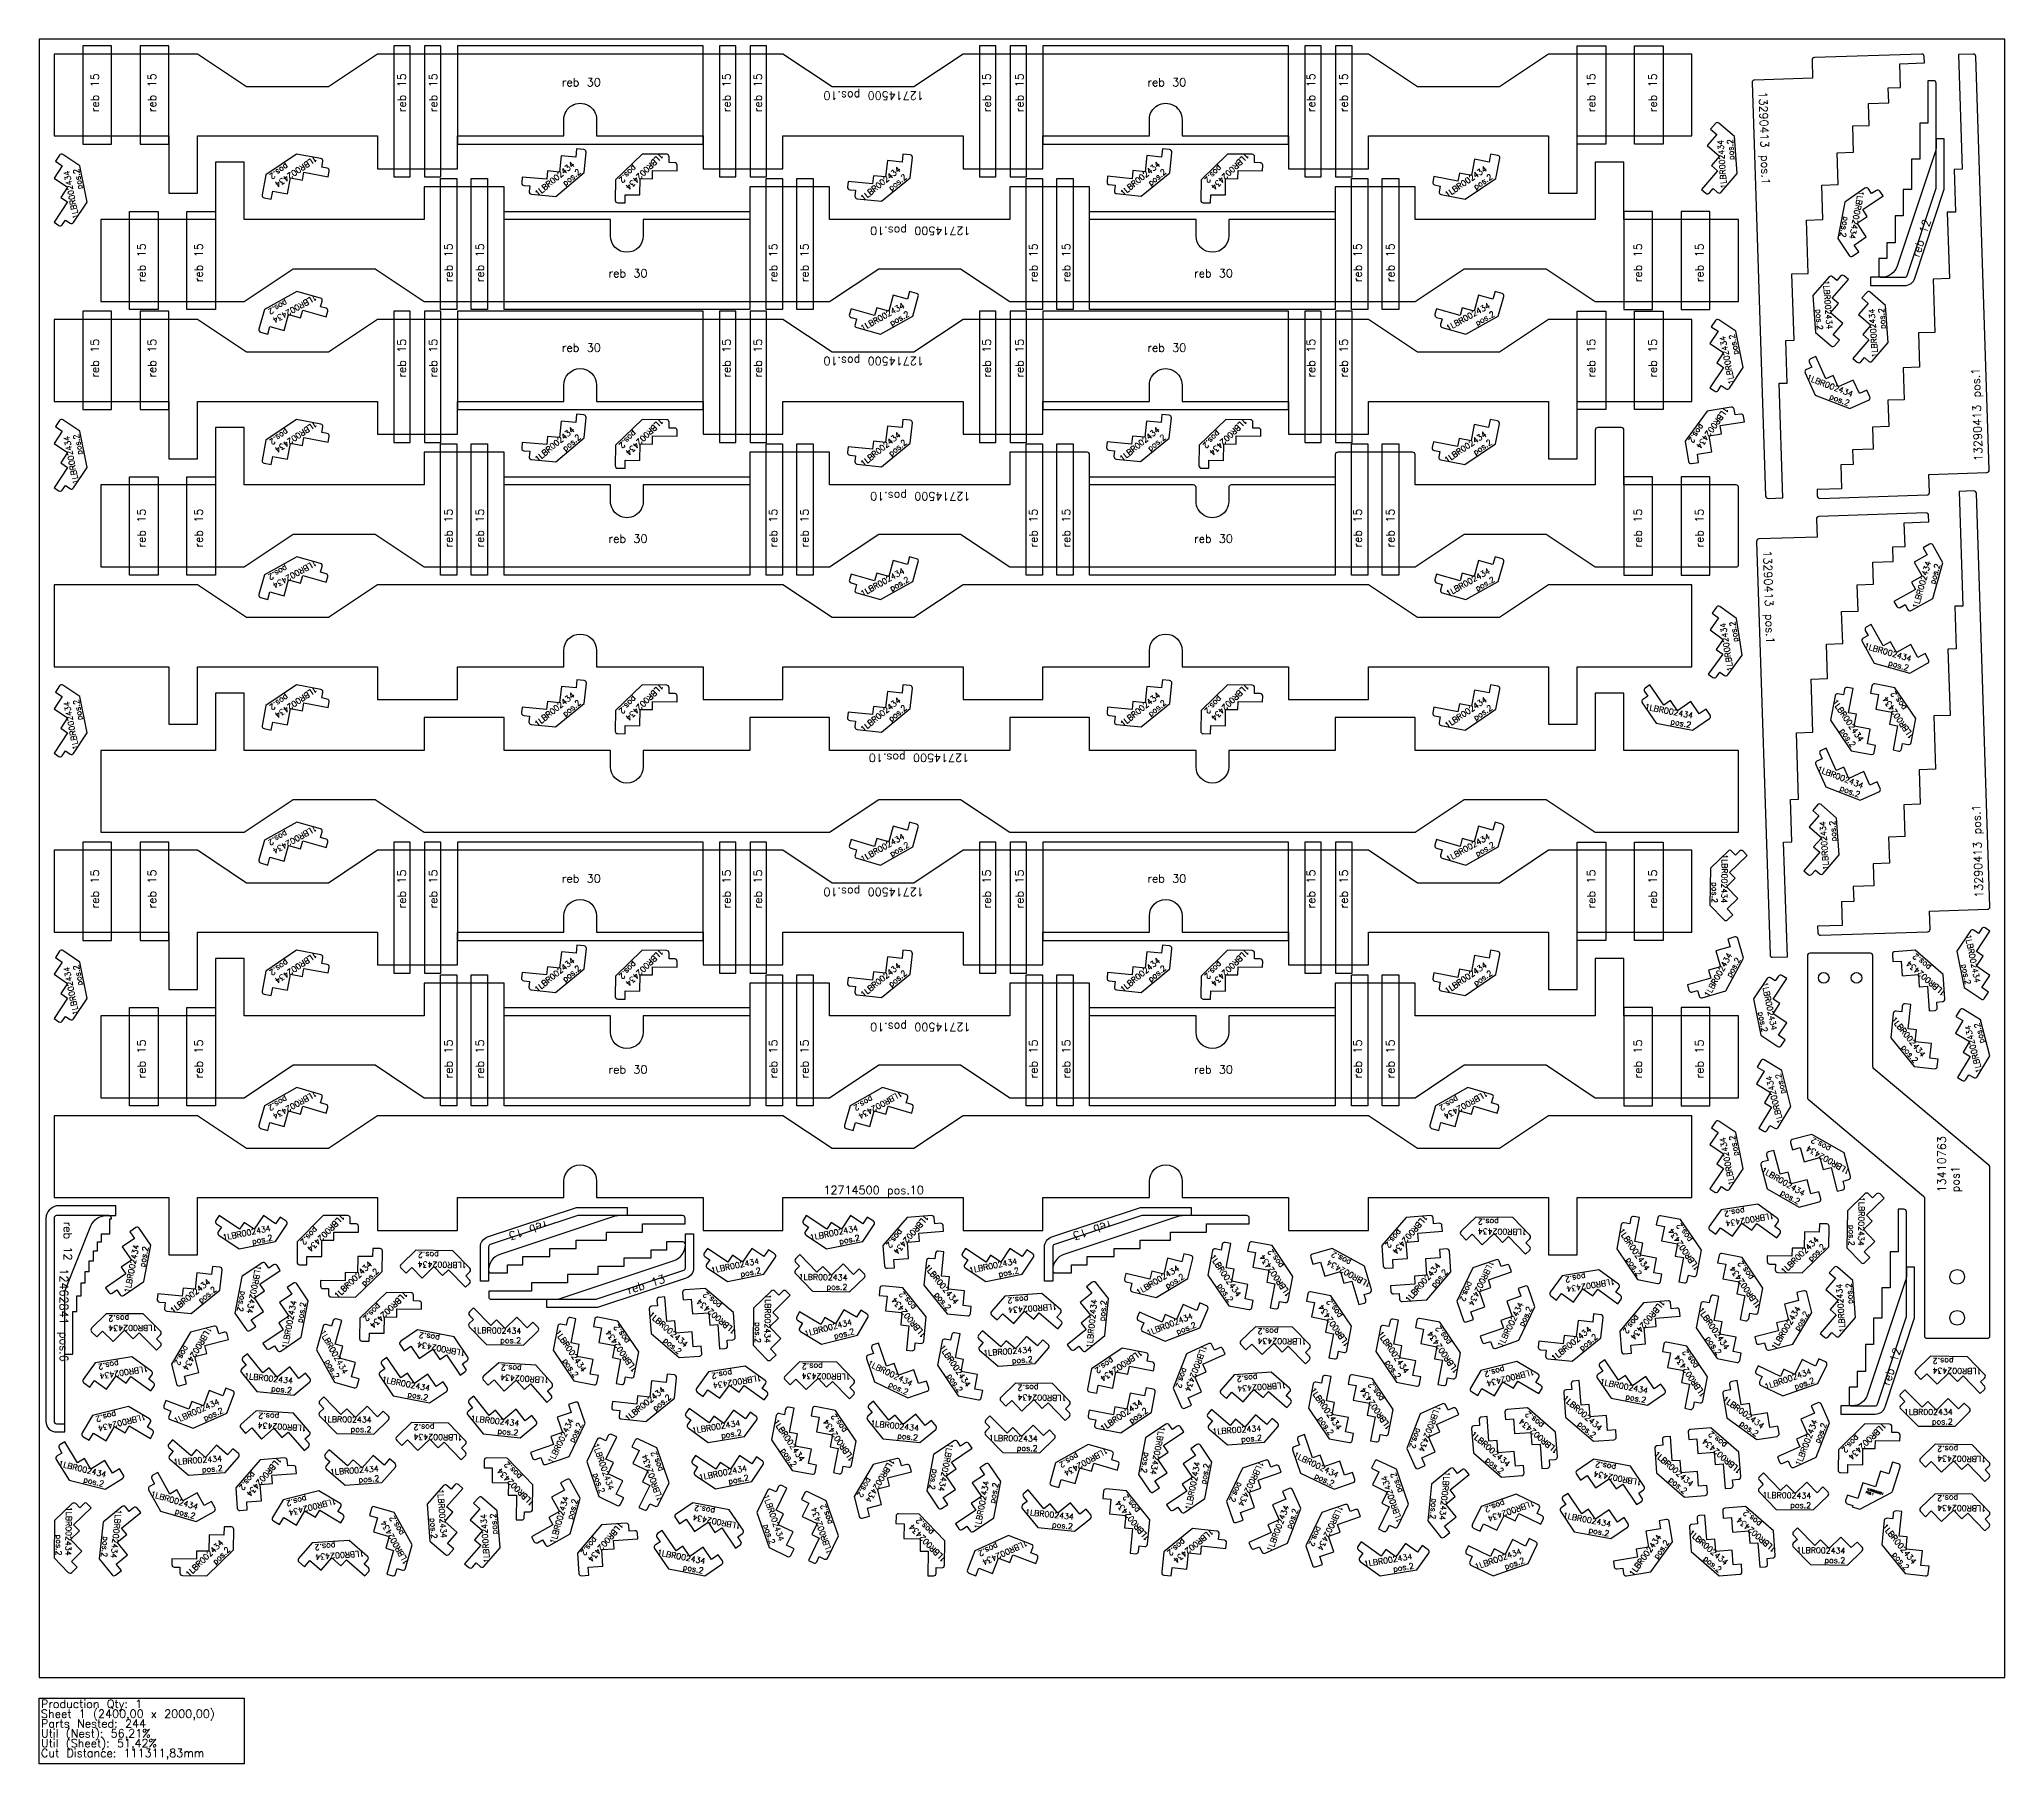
# Model space of a CAD drawing. Header units: millimetres. Extents: x 0 to 2400, y -105 to 2000.
import ezdxf

# ---------------------------------------------------------------- set-up
doc = ezdxf.new("R2010")
doc.units = ezdxf.units.MM
for name, color, linetype in [('12462841', 7, 'Continuous'), ('12714500', 7, 'Continuous'), ('13290413', 7, 'Continuous'), ('13410763v0', 7, 'Continuous'), ('1LBR002434', 7, 'Continuous'), ('1LBR002601', 7, 'Continuous'), ('Rebaixo', 6, 'Continuous'), ('sheet', 24, 'Continuous'), ('Stats', 7, 'Continuous'), ('Texto', 7, 'Continuous')]:
    doc.layers.add(name, color=color, linetype=linetype)
doc.styles.get("Standard").update_dxf_attribs({"font": 'txt.shx'})

msp = doc.modelspace()

# ---------------------------------------------------------------- linework, layer by layer
at = {"layer": '12462841', "color": 221}
msp.add_lwpolyline([(61, 509), (66, 509), (66, 521), (71, 521), (71, 532), (76, 532), (76, 542), (86, 542), (86, 560), (88, 560), (88, 561, 0.414214), (85, 564), (21, 564, 0.414214), (18, 561), (18, 313, 0.414214), (21, 310), (31, 310), (31, 395), (41, 395), (41, 447), (46, 447), (46, 466), (51, 466), (51, 482), (56, 482), (56, 496), (61, 496)], format="xyb", close=True, dxfattribs=at)
at = {"layer": '12714500', "color": 3}
for points in [[(1878, 1812), (1878, 1882), (2018, 1882), (2018, 1982), (1843, 1982), (1783, 1942), (1683, 1942), (1623, 1982), (1128, 1982), (1068, 1942), (968, 1942), (908, 1982), (413, 1982), (353, 1942), (253, 1942), (193, 1982), (18, 1982), (18, 1882), (158, 1882), (158, 1812), (193, 1812), (193, 1882), (413, 1882), (413, 1842), (510.5, 1842), (510.5, 1882), (640.5, 1882), (640.5, 1902, -1.000002), (680.5, 1902), (680.5, 1882), (810.5, 1882), (810.5, 1842), (908, 1842), (908, 1882), (1128, 1882), (1128, 1842), (1225.5, 1842), (1225.5, 1882), (1355.5, 1882), (1355.5, 1902, -1.000003), (1395.5, 1902), (1395.5, 1882), (1525.5, 1882), (1525.5, 1842), (1623, 1842), (1623, 1882), (1843, 1882), (1843, 1812)], [(215, 1850), (215, 1780), (75, 1780), (75, 1680), (250, 1680), (310, 1720), (410, 1720), (470, 1680), (965, 1680), (1025, 1720), (1125, 1720), (1185, 1680), (1680, 1680), (1740, 1720), (1840, 1720), (1900, 1680), (2075, 1680), (2075, 1780), (1935, 1780), (1935, 1850), (1900, 1850), (1900, 1780), (1680, 1780), (1680, 1820), (1582.5, 1820), (1582.5, 1780), (1452.5, 1780), (1452.5, 1760, -0.999998), (1412.5, 1760), (1412.5, 1780), (1282.5, 1780), (1282.5, 1820), (1185, 1820), (1185, 1780), (965, 1780), (965, 1820), (867.5, 1820), (867.5, 1780), (737.5, 1780), (737.5, 1760, -0.999997), (697.5, 1760), (697.5, 1780), (567.5, 1780), (567.5, 1820), (470, 1820), (470, 1780), (250, 1780), (250, 1850)], [(158, 1488), (193, 1488), (193, 1558), (413, 1558), (413, 1518), (510.5, 1518), (510.5, 1558), (640.5, 1558), (640.5, 1578, -1), (680.5, 1578), (680.5, 1558), (810.5, 1558), (810.5, 1518), (908, 1518), (908, 1558), (1128, 1558), (1128, 1518), (1225.5, 1518), (1225.5, 1558), (1355.5, 1558), (1355.5, 1578, -1.000002), (1395.5, 1578), (1395.5, 1558), (1525.5, 1558), (1525.5, 1518), (1623, 1518), (1623, 1558), (1843, 1558), (1843, 1488), (1878, 1488), (1878, 1558), (2018, 1558), (2018, 1658), (1843, 1658), (1783, 1618), (1683, 1618), (1623, 1658), (1128, 1658), (1068, 1618), (968, 1618), (908, 1658), (413, 1658), (353, 1618), (253, 1618), (193, 1658), (18, 1658), (18, 1558), (158, 1558)], [(1935, 1523, 0.414214), (1932, 1526), (1903, 1526, 0.414214), (1900, 1523), (1900, 1456), (1680, 1456), (1680, 1493, 0.414214), (1677, 1496), (1585.5, 1496, 0.414214), (1582.5, 1493), (1582.5, 1456), (1455.5, 1456, 0.414214), (1452.5, 1453), (1452.5, 1436, -1.000003), (1412.5, 1436), (1412.5, 1453, 0.414214), (1409.5, 1456), (1282.5, 1456), (1282.5, 1493, 0.414214), (1279.5, 1496), (1185, 1496), (1185, 1456), (965, 1456), (965, 1496), (867.5, 1496), (867.5, 1456), (737.5, 1456), (737.5, 1436, -1.000002), (697.5, 1436), (697.5, 1456), (567.5, 1456), (567.5, 1496), (470, 1496), (470, 1456), (250, 1456), (250, 1526), (215, 1526), (215, 1456), (75, 1456), (75, 1356), (250, 1356), (310, 1396), (410, 1396), (470, 1356), (965, 1356), (1025, 1396), (1125, 1396), (1185, 1356), (1680, 1356), (1740, 1396), (1840, 1396), (1900, 1356), (2072, 1356, 0.414214), (2075, 1359), (2075, 1453, 0.414214), (2072, 1456), (1935, 1456)], [(158, 840), (193, 840), (193, 910), (413, 910), (413, 870), (510.5, 870), (510.5, 910), (640.5, 910), (640.5, 930, -0.999997), (680.5, 930), (680.5, 910), (810.5, 910), (810.5, 870), (908, 870), (908, 910), (1128, 910), (1128, 870), (1225.5, 870), (1225.5, 910), (1355.5, 910), (1355.5, 930, -0.999998), (1395.5, 930), (1395.5, 910), (1525.5, 910), (1525.5, 870), (1623, 870), (1623, 910), (1843, 910), (1843, 840), (1878, 840), (1878, 910), (2018, 910), (2018, 1010), (1843, 1010), (1783, 970), (1683, 970), (1623, 1010), (1128, 1010), (1068, 970), (968, 970), (908, 1010), (413, 1010), (353, 970), (253, 970), (193, 1010), (18, 1010), (18, 910), (158, 910)], [(215, 878), (215, 808), (75, 808), (75, 708), (250, 708), (310, 748), (410, 748), (470, 708), (965, 708), (1025, 748), (1125, 748), (1185, 708), (1680, 708), (1740, 748), (1840, 748), (1900, 708), (2075, 708), (2075, 808), (1935, 808), (1935, 878), (1900, 878), (1900, 808), (1680, 808), (1680, 848), (1582.5, 848), (1582.5, 808), (1452.5, 808), (1452.5, 788, -0.999998), (1412.5, 788), (1412.5, 808), (1282.5, 808), (1282.5, 848), (1185, 848), (1185, 808), (965, 808), (965, 848), (867.5, 848), (867.5, 808), (737.5, 808), (737.5, 788, -0.999998), (697.5, 788), (697.5, 808), (567.5, 808), (567.5, 848), (470, 848), (470, 808), (250, 808), (250, 878)]]:
    msp.add_lwpolyline(points, format="xyb", close=True, dxfattribs=at)
at = {"layer": '12714500', "color": 7}
for points in [[(158, 1164), (193, 1164), (193, 1234), (413, 1234), (413, 1194), (510.5, 1194), (510.5, 1234), (640.5, 1234), (640.5, 1254, -0.999998), (680.5, 1254), (680.5, 1234), (810.5, 1234), (810.5, 1194), (908, 1194), (908, 1234), (1128, 1234), (1128, 1194), (1225.5, 1194), (1225.5, 1234), (1355.5, 1234), (1355.5, 1254, -0.999999), (1395.5, 1254), (1395.5, 1234), (1525.5, 1234), (1525.5, 1194), (1623, 1194), (1623, 1234), (1843, 1234), (1843, 1164), (1878, 1164), (1878, 1234), (2018, 1234), (2018, 1334), (1843, 1334), (1783, 1294), (1683, 1294), (1623, 1334), (1128, 1334), (1068, 1294), (968, 1294), (908, 1334), (413, 1334), (353, 1294), (253, 1294), (193, 1334), (18, 1334), (18, 1234), (158, 1234)], [(1935, 1202), (1900, 1202), (1900, 1132), (1680, 1132), (1680, 1172), (1582.5, 1172), (1582.5, 1132), (1452.5, 1132), (1452.5, 1112, -0.999998), (1412.5, 1112), (1412.5, 1132), (1282.5, 1132), (1282.5, 1172), (1185, 1172), (1185, 1132), (965, 1132), (965, 1172), (867.5, 1172), (867.5, 1132), (737.5, 1132), (737.5, 1112, -0.999999), (697.5, 1112), (697.5, 1132), (567.5, 1132), (567.5, 1172), (470, 1172), (470, 1132), (250, 1132), (250, 1202), (215, 1202), (215, 1132), (75, 1132), (75, 1032), (250, 1032), (310, 1072), (410, 1072), (470, 1032), (965, 1032), (1025, 1072), (1125, 1072), (1185, 1032), (1680, 1032), (1740, 1072), (1840, 1072), (1900, 1032), (2075, 1032), (2075, 1132), (1935, 1132)], [(158.1, 516), (193.1, 516), (193.1, 586), (413.1, 586), (413.1, 546), (510.6, 546), (510.6, 586), (640.6, 586), (640.6, 606, -0.999997), (680.6, 606), (680.6, 586), (810.6, 586), (810.6, 546), (908.1, 546), (908.1, 586), (1128.1, 586), (1128.1, 546), (1225.6, 546), (1225.6, 586), (1355.6, 586), (1355.6, 606, -0.999998), (1395.6, 606), (1395.6, 586), (1525.6, 586), (1525.6, 546), (1623.1, 546), (1623.1, 586), (1843.1, 586), (1843.1, 516), (1878.1, 516), (1878.1, 586), (2018.1, 586), (2018.1, 686), (1843.1, 686), (1783.1, 646), (1683.1, 646), (1623.1, 686), (1128.1, 686), (1068.1, 646), (968.1, 646), (908.1, 686), (413.1, 686), (353.1, 646), (253.1, 646), (193.1, 686), (18.1, 686), (18.1, 586), (158.1, 586)]]:
    msp.add_lwpolyline(points, format="xyb", close=True, dxfattribs=at)
at = {"layer": '13290413', "color": 5}
for points in [[(2094.5, 1950.3, 0.414214), (2091.6, 1947.2), (2108, 1442.5, 0.414214), (2111.1, 1439.6), (2129.1, 1440.2), (2124.5, 1580.1), (2134.5, 1580.4), (2132.8, 1632.4), (2142.8, 1632.7), (2140.2, 1713.7), (2160.2, 1714.3), (2158.1, 1779.3), (2178.1, 1779.9), (2176.7, 1821.9), (2196.7, 1822.6), (2195.4, 1861.5), (2215.4, 1862.2), (2214.4, 1894.2), (2234.4, 1894.8), (2233.5, 1921.8), (2258.5, 1922.6), (2257.9, 1940.6), (2272.9, 1941.1), (2271.9, 1970.1), (2301.9, 1971.1), (2301.7, 1979.1, 0.414214), (2298.6, 1982), (2167.6, 1977.7, 0.414214), (2164.7, 1974.6), (2165.4, 1952.6)], [(2378.3, 1471.2, 0.414214), (2381.2, 1474.3), (2364.8, 1979.1, 0.414214), (2361.7, 1982), (2343.7, 1981.4), (2348.2, 1841.5), (2338.2, 1841.1), (2339.9, 1789.2), (2329.9, 1788.8), (2332.6, 1707.9), (2312.6, 1707.2), (2314.7, 1642.3), (2294.7, 1641.6), (2296.1, 1599.6), (2276.1, 1599), (2277.4, 1560), (2257.4, 1559.3), (2258.4, 1527.4), (2238.4, 1526.7), (2239.3, 1499.7), (2214.3, 1498.9), (2214.9, 1480.9), (2199.9, 1480.4), (2200.9, 1451.4), (2170.9, 1450.5), (2171.1, 1442.5, 0.414214), (2174.2, 1439.6), (2305.2, 1443.8, 0.414214), (2308.1, 1446.9), (2307.3, 1468.9)], [(2379.1, 938, 0.414214), (2382, 941.1), (2365.5, 1445.8, 0.414214), (2362.4, 1448.7), (2344.4, 1448.1), (2349, 1308.2), (2339, 1307.9), (2340.7, 1255.9), (2330.7, 1255.6), (2333.3, 1174.6), (2313.3, 1174), (2315.5, 1109), (2295.5, 1108.3), (2296.8, 1066.4), (2276.8, 1065.7), (2278.1, 1026.7), (2258.1, 1026.1), (2259.2, 994.1), (2239.2, 993.5), (2240.1, 966.5), (2215.1, 965.7), (2215.7, 947.7), (2200.7, 947.2), (2201.6, 918.2), (2171.6, 917.2), (2171.9, 909.2, 0.414214), (2175, 906.3), (2305.9, 910.6, 0.414214), (2308.8, 913.7), (2308.1, 935.7)], [(2099.9, 1390.1, 0.414214), (2097, 1387), (2113.5, 882.3, 0.414214), (2116.6, 879.4), (2134.6, 880), (2130, 1019.9), (2140, 1020.2), (2138.3, 1072.2), (2148.3, 1072.5), (2145.7, 1153.5), (2165.7, 1154.1), (2163.5, 1219.1), (2183.5, 1219.8), (2182.2, 1261.7), (2202.2, 1262.4), (2200.9, 1301.4), (2220.9, 1302), (2219.8, 1334), (2239.8, 1334.7), (2238.9, 1361.6), (2263.9, 1362.5), (2263.3, 1380.4), (2278.3, 1380.9), (2277.4, 1409.9), (2307.4, 1410.9), (2307.1, 1418.9, 0.414214), (2304, 1421.8), (2173.1, 1417.5, 0.414214), (2170.2, 1414.4), (2170.9, 1392.4)]]:
    msp.add_lwpolyline(points, format="xyb", close=True, dxfattribs=at)
at = {"layer": '13290413', "color": 2}
for points in [[(2249.2, 1709.5), (2278.1, 1709.5, 0.323583), (2280.9, 1711.5), (2316.2, 1818.5), (2316.2, 1946.5, 0.414214), (2313.2, 1949.5), (2306.2, 1949.5), (2306.2, 1897.5), (2296.2, 1897.5), (2296.2, 1853.5), (2286.2, 1853.5), (2286.2, 1816.5), (2276.2, 1816.5), (2276.2, 1784.5), (2266.2, 1784.5), (2266.2, 1751.5), (2256.2, 1751.5), (2256.2, 1732.5), (2246.2, 1732.5), (2246.2, 1712.5, 0.414214)], [(2213, 331.8), (2241.8, 331.8, 0.323583), (2244.7, 333.9), (2280, 440.8), (2280, 568.8, 0.414214), (2277, 571.8), (2270, 571.8), (2270, 519.8), (2260, 519.8), (2260, 475.8), (2250, 475.8), (2250, 438.8), (2240, 438.8), (2240, 406.8), (2230, 406.8), (2230, 373.8), (2220, 373.8), (2220, 354.8), (2210, 354.8), (2210, 334.8, 0.414214)]]:
    msp.add_lwpolyline(points, format="xyb", close=True, dxfattribs=at)
at = {"layer": '13290413', "color": 1}
for points in [[(548.6, 497, 0.414214), (551.6, 494), (571.6, 494), (571.6, 504), (590.6, 504), (590.6, 514), (623.6, 514), (623.6, 524), (655.6, 524), (655.6, 534), (692.6, 534), (692.6, 544), (736.6, 544), (736.6, 554), (788.6, 554), (788.6, 561, 0.414214), (785.6, 564), (657.6, 564), (550.7, 528.7, 0.323584), (548.6, 525.8)], [(1237.5, 497, 0.414214), (1240.5, 494), (1260.5, 494), (1260.5, 504), (1279.5, 504), (1279.5, 514), (1312.5, 514), (1312.5, 524), (1344.5, 524), (1344.5, 534), (1381.5, 534), (1381.5, 544), (1425.5, 544), (1425.5, 554), (1477.5, 554), (1477.5, 561, 0.414214), (1474.5, 564), (1346.5, 564), (1239.5, 528.7, 0.323584), (1237.5, 525.8)], [(788.9, 529, 0.414214), (785.9, 532), (765.9, 532), (765.9, 522), (746.9, 522), (746.9, 512), (713.9, 512), (713.9, 502), (681.9, 502), (681.9, 492), (644.9, 492), (644.9, 482), (600.9, 482), (600.9, 472), (548.9, 472), (548.9, 465, 0.414214), (551.9, 462), (679.9, 462), (786.9, 497.3, 0.323584), (788.9, 500.2)]]:
    msp.add_lwpolyline(points, format="xyb", close=True, dxfattribs=at)
at = {"layer": '13410763v0', "color": 5}
msp.add_lwpolyline([(2160.1, 706.1), (2300.9, 587.9, -0.221695), (2302, 585.6), (2302, 417.3, 0.414214), (2305, 414.3), (2379, 414.3, 0.414214), (2382, 417.3), (2382, 622.9, 0.221695), (2380.9, 625.2), (2240.1, 743.4, -0.221695), (2239, 745.7), (2239, 881.3, 0.414213), (2236, 884.3), (2162, 884.3, 0.414214), (2159, 881.3), (2159, 708.4, 0.221695)], format="xyb", close=True, dxfattribs=at)
for centre, radius in [((2179, 854.3), 6.5), ((2219, 854.3), 6.5), ((2342, 489.3), 9), ((2342, 439.3), 9)]:
    msp.add_circle(centre, radius, dxfattribs=at)
at = {"layer": '1LBR002434', "color": 5}
for points in [[(2048.4, 1883.9), (2036.7, 1870.3), (2051.8, 1857.2), (2042, 1845.9), (2049.5, 1839.3), (2029.9, 1816.6), (2035.2, 1812.1, 0.414214), (2039.4, 1812.4), (2044, 1817.7), (2049.3, 1813.1, 0.414214), (2053.6, 1813.4), (2073.2, 1836.1), (2069.9, 1881.2), (2051, 1897.6, 0.414214), (2046.7, 1897.3), (2040.9, 1890.5)], [(28, 1845.6), (18, 1830.6), (34.6, 1819.6), (26.3, 1807.1), (34.6, 1801.5), (18, 1776.6), (23.8, 1772.7, 0.414214), (28, 1773.5), (31.9, 1779.3), (37.7, 1775.5, 0.414214), (41.9, 1776.3), (58.5, 1801.2), (49.6, 1845.6), (28.8, 1859.5, 0.414214), (24.7, 1858.7), (19.7, 1851.2)], [(285.2, 1814.6), (302.9, 1811.3), (306.6, 1830.9), (321.4, 1828.1), (323.2, 1837.9), (352.7, 1832.3), (354, 1839.1, 0.414214), (351.6, 1842.7), (344.8, 1844), (346.1, 1850.8, 0.414213), (343.7, 1854.4), (314.2, 1860), (276.8, 1834.6), (272.1, 1810, 0.414214), (274.5, 1806.5), (283.3, 1804.8)], [(655.1, 1856.3), (637.1, 1857.9), (635.4, 1838), (620.4, 1839.3), (619.6, 1829.3), (589.7, 1831.9), (589.1, 1825, 0.414214), (591.8, 1821.7), (598.8, 1821.1), (598.2, 1814.1, 0.414214), (600.9, 1810.9), (630.8, 1808.3), (665.4, 1837.4), (667.6, 1862.3, 0.414214), (664.9, 1865.5), (655.9, 1866.3)], [(715.4, 1810.3), (733.4, 1810), (733.7, 1830), (748.7, 1829.8), (748.8, 1839.8), (778.8, 1839.4), (778.9, 1846.4, 0.414214), (776, 1849.4), (769, 1849.5), (769.1, 1856.5, 0.414214), (766.1, 1859.6), (736.1, 1860), (703.7, 1828.5), (703.3, 1803.5, 0.414214), (706.3, 1800.4), (715.3, 1800.3)], [(1053.5, 1850), (1035.6, 1851.9), (1033.5, 1832), (1018.6, 1833.5), (1017.6, 1823.6), (987.7, 1826.6), (987, 1819.7, 0.414214), (989.7, 1816.4), (996.7, 1815.7), (996, 1808.7, 0.414214), (998.6, 1805.4), (1028.5, 1802.3), (1063.6, 1830.9), (1066.1, 1855.8, 0.414214), (1063.4, 1859.1), (1054.5, 1860)], [(1370.4, 1856.3), (1352.5, 1858.1), (1350.4, 1838.2), (1335.5, 1839.7), (1334.5, 1829.8), (1304.6, 1832.8), (1303.9, 1825.9, 0.414214), (1306.6, 1822.6), (1313.6, 1821.9), (1312.9, 1814.9, 0.414214), (1315.5, 1811.6), (1345.4, 1808.6), (1380.5, 1837.1), (1383, 1862, 0.414214), (1380.3, 1865.3), (1371.4, 1866.2)], [(1430.4, 1810.3), (1448.4, 1810), (1448.7, 1830), (1463.7, 1829.8), (1463.8, 1839.8), (1493.8, 1839.4), (1493.9, 1846.4, 0.414214), (1491, 1849.4), (1484, 1849.5), (1484.1, 1856.5, 0.414214), (1481.1, 1859.6), (1451.1, 1860), (1418.7, 1828.5), (1418.3, 1803.5, 0.414214), (1421.3, 1800.4), (1430.3, 1800.3)], [(1770.4, 1850.2), (1752.7, 1853.6), (1748.9, 1833.9), (1734.2, 1836.7), (1732.3, 1826.9), (1702.8, 1832.6), (1701.5, 1825.7, 0.414214), (1703.9, 1822.2), (1710.8, 1820.9), (1709.5, 1814, 0.414214), (1711.9, 1810.5), (1741.3, 1804.8), (1778.8, 1830.2), (1783.5, 1854.8, 0.414214), (1781.1, 1858.3), (1772.2, 1860)], [(2216.1, 1748.7), (2231, 1758.8), (2219.8, 1775.4), (2232.2, 1783.8), (2226.6, 1792.1), (2251.4, 1808.9), (2247.5, 1814.7, 0.414214), (2243.3, 1815.5), (2237.5, 1811.6), (2233.6, 1817.4, 0.414214), (2229.4, 1818.2), (2204.6, 1801.3), (2196.1, 1756.9), (2210.1, 1736.2, 0.414214), (2214.3, 1735.4), (2221.7, 1740.4)], [(2190.6, 1639.4), (2202.4, 1653), (2187.2, 1666.1), (2197.1, 1677.4), (2189.5, 1684), (2209.1, 1706.7), (2203.8, 1711.2, 0.414214), (2199.6, 1710.9), (2195, 1705.6), (2189.7, 1710.2, 0.414214), (2185.5, 1709.9), (2165.9, 1687.2), (2169.1, 1642.1), (2188.1, 1625.7, 0.414214), (2192.3, 1626), (2198.2, 1632.8)], [(281.6, 1649.6), (299, 1644.7), (304.4, 1664), (318.8, 1659.9), (321.6, 1669.5), (350.4, 1661.3), (352.3, 1668, 0.414214), (350.3, 1671.7), (343.5, 1673.6), (345.5, 1680.4, 0.414214), (343.4, 1684.1), (314.5, 1692.3), (275, 1670.2), (268.2, 1646.2, 0.414214), (270.2, 1642.5), (278.9, 1640)], [(1060, 1682.7), (1042.6, 1687.6), (1037.2, 1668.3), (1022.7, 1672.4), (1020, 1662.8), (991.2, 1671), (989.2, 1664.3, 0.414214), (991.3, 1660.5), (998, 1658.6), (996.1, 1651.9, 0.414214), (998.2, 1648.2), (1027.1, 1640), (1066.6, 1662.1), (1073.4, 1686.1, 0.414214), (1071.3, 1689.8), (1062.7, 1692.3)], [(1775, 1682.7), (1757.6, 1687.6), (1752.2, 1668.3), (1737.7, 1672.4), (1735, 1662.8), (1706.2, 1671), (1704.2, 1664.3, 0.414214), (1706.3, 1660.5), (1713, 1658.6), (1711.1, 1651.9, 0.414214), (1713.2, 1648.2), (1742.1, 1640), (1781.6, 1662.1), (1788.4, 1686.1, 0.414214), (1786.3, 1689.8), (1777.7, 1692.3)], [(2233.2, 1677.7), (2221.4, 1664.1), (2236.5, 1651), (2226.7, 1639.7), (2234.3, 1633.2), (2214.6, 1610.5), (2219.9, 1605.9, 0.414214), (2224.2, 1606.2), (2228.8, 1611.5), (2234, 1606.9, 0.414214), (2238.3, 1607.2), (2257.9, 1629.9), (2254.6, 1675), (2235.7, 1691.4, 0.414214), (2231.5, 1691.1), (2225.6, 1684.3)], [(2050, 1643.6), (2040, 1628.6), (2056.6, 1617.6), (2048.3, 1605.1), (2056.6, 1599.5), (2040, 1574.6), (2045.8, 1570.7, 0.414214), (2050, 1571.5), (2053.9, 1577.3), (2059.7, 1573.5, 0.414214), (2063.9, 1574.3), (2080.5, 1599.2), (2071.6, 1643.6), (2050.8, 1657.5, 0.414214), (2046.7, 1656.7), (2041.7, 1649.2)], [(2222.5, 1567.6), (2215.1, 1584.1), (2196.8, 1575.9), (2190.7, 1589.6), (2181.6, 1585.5), (2169.3, 1612.8), (2162.9, 1610, 0.414214), (2161.4, 1606), (2164.3, 1599.6), (2157.9, 1596.8, 0.414214), (2156.4, 1592.8), (2168.7, 1565.4), (2210.9, 1549.3), (2233.8, 1559.6, 0.414214), (2235.3, 1563.5), (2231.6, 1571.7)], [(655.1, 1532.3), (637.1, 1533.9), (635.4, 1514), (620.4, 1515.3), (619.6, 1505.3), (589.7, 1507.9), (589.1, 1501, 0.414214), (591.8, 1497.7), (598.8, 1497.1), (598.2, 1490.1, 0.414214), (600.9, 1486.9), (630.8, 1484.3), (665.4, 1513.4), (667.6, 1538.3, 0.414214), (664.9, 1541.5), (655.9, 1542.3)], [(1369.8, 1532.2), (1351.9, 1534), (1349.8, 1514.2), (1334.9, 1515.7), (1333.9, 1505.7), (1304, 1508.8), (1303.3, 1501.8, 0.414214), (1306, 1498.5), (1313, 1497.8), (1312.3, 1490.9, 0.414214), (1314.9, 1487.6), (1344.8, 1484.5), (1379.9, 1513.1), (1382.4, 1538, 0.414214), (1379.7, 1541.2), (1370.8, 1542.2)], [(2024.7, 1493.5), (2042.5, 1496.4), (2039.3, 1516.1), (2054.1, 1518.5), (2052.5, 1528.4), (2082.2, 1533.2), (2081.1, 1540.1, 0.414214), (2077.6, 1542.6), (2070.7, 1541.4), (2069.6, 1548.4, 0.414214), (2066.1, 1550.8), (2036.5, 1546.1), (2010, 1509.4), (2014, 1484.7, 0.414214), (2017.5, 1482.2), (2026.3, 1483.6)], [(28, 1521.6), (18, 1506.6), (34.6, 1495.6), (26.3, 1483.1), (34.6, 1477.5), (18, 1452.6), (23.8, 1448.7, 0.414214), (28, 1449.5), (31.9, 1455.3), (37.7, 1451.5, 0.414214), (41.9, 1452.3), (58.5, 1477.2), (49.6, 1521.6), (28.8, 1535.5, 0.414214), (24.7, 1534.7), (19.7, 1527.2)], [(285.2, 1490.6), (302.9, 1487.3), (306.6, 1506.9), (321.4, 1504.1), (323.2, 1513.9), (352.7, 1508.3), (354, 1515.1, 0.414214), (351.6, 1518.7), (344.8, 1520), (346.1, 1526.8, 0.414214), (343.7, 1530.4), (314.2, 1536), (276.8, 1510.6), (272.1, 1486, 0.414214), (274.5, 1482.5), (283.3, 1480.8)], [(715.4, 1486.3), (733.4, 1486), (733.7, 1506), (748.7, 1505.8), (748.8, 1515.8), (778.8, 1515.4), (778.9, 1522.4, 0.414214), (776, 1525.4), (769, 1525.5), (769.1, 1532.5, 0.414214), (766.1, 1535.6), (736.1, 1536), (703.7, 1504.5), (703.3, 1479.5, 0.414214), (706.3, 1476.4), (715.3, 1476.3)], [(1053.5, 1526), (1035.6, 1527.9), (1033.5, 1508), (1018.6, 1509.5), (1017.6, 1499.6), (987.7, 1502.6), (987, 1495.7, 0.414214), (989.7, 1492.4), (996.7, 1491.7), (996, 1484.7, 0.414214), (998.6, 1481.4), (1028.5, 1478.3), (1063.6, 1506.9), (1066.1, 1531.8, 0.414214), (1063.4, 1535.1), (1054.5, 1536)], [(1428.2, 1486.3), (1446.2, 1486), (1446.5, 1506), (1461.5, 1505.8), (1461.6, 1515.8), (1491.6, 1515.4), (1491.7, 1522.4, 0.414214), (1488.8, 1525.4), (1481.8, 1525.5), (1481.9, 1532.5, 0.414214), (1478.9, 1535.6), (1448.9, 1536), (1416.5, 1504.5), (1416.1, 1479.5, 0.414214), (1419.1, 1476.4), (1428.1, 1476.3)], [(1769.8, 1526.2), (1752.2, 1529.6), (1748.4, 1509.9), (1733.7, 1512.7), (1731.8, 1502.9), (1702.3, 1508.6), (1701, 1501.7, 0.414214), (1703.4, 1498.2), (1710.3, 1496.9), (1708.9, 1490, 0.414214), (1711.3, 1486.5), (1740.8, 1480.8), (1778.2, 1506.2), (1782.9, 1530.8, 0.414214), (1780.6, 1534.3), (1771.7, 1536)], [(281.6, 1325.6), (299, 1320.7), (304.4, 1340), (318.8, 1335.9), (321.6, 1345.5), (350.4, 1337.3), (352.3, 1344, 0.414214), (350.3, 1347.7), (343.5, 1349.6), (345.5, 1356.4, 0.414214), (343.4, 1360.1), (314.5, 1368.3), (275, 1346.2), (268.2, 1322.2, 0.414214), (270.2, 1318.5), (278.9, 1316)], [(1060, 1358.7), (1042.6, 1363.6), (1037.2, 1344.3), (1022.7, 1348.4), (1020, 1338.8), (991.2, 1347), (989.2, 1340.3, 0.414214), (991.3, 1336.5), (998, 1334.6), (996.1, 1327.9, 0.414214), (998.2, 1324.2), (1027.1, 1316), (1066.6, 1338.1), (1073.4, 1362.1, 0.414214), (1071.3, 1365.8), (1062.7, 1368.3)], [(1775, 1358.7), (1757.6, 1363.6), (1752.2, 1344.3), (1737.7, 1348.4), (1735, 1338.8), (1706.2, 1347), (1704.2, 1340.3, 0.414214), (1706.3, 1336.5), (1713, 1334.6), (1711.1, 1327.9, 0.414214), (1713.2, 1324.2), (1742.1, 1316), (1781.6, 1338.1), (1788.4, 1362.1, 0.414214), (1786.3, 1365.8), (1777.7, 1368.3)], [(2305.2, 1370.7), (2289.4, 1361.9), (2299.2, 1344.5), (2286.1, 1337.2), (2291, 1328.4), (2264.8, 1313.8), (2268.2, 1307.7, 0.414214), (2272.3, 1306.5), (2278.4, 1309.9), (2281.8, 1303.8, 0.414214), (2285.9, 1302.7), (2312.1, 1317.3), (2324.4, 1360.8), (2312.2, 1382.7, 0.414214), (2308.1, 1383.8), (2300.3, 1379.4)], [(2050.7, 1293.8), (2040.2, 1279.2), (2056.4, 1267.5), (2047.6, 1255.3), (2055.7, 1249.5), (2038.1, 1225.1), (2043.8, 1221, 0.414214), (2048, 1221.7), (2052.1, 1227.4), (2057.8, 1223.3, 0.414214), (2062, 1224), (2079.5, 1248.3), (2072.3, 1293), (2052.1, 1307.6, 0.414214), (2047.9, 1306.9), (2042.6, 1299.6)], [(2293.9, 1245.4), (2285.2, 1261.2), (2267.7, 1251.4), (2260.4, 1264.5), (2251.7, 1259.6), (2237, 1285.8), (2230.9, 1282.4, 0.414214), (2229.8, 1278.3), (2233.2, 1272.2), (2227.1, 1268.8, 0.414214), (2225.9, 1264.7), (2240.5, 1238.5), (2284.1, 1226.2), (2305.9, 1238.4, 0.414214), (2307.1, 1242.5), (2302.7, 1250.3)], [(28, 1197.6), (18, 1182.6), (34.6, 1171.6), (26.3, 1159.1), (34.6, 1153.5), (18, 1128.6), (23.8, 1124.7, 0.414214), (28, 1125.5), (31.9, 1131.3), (37.7, 1127.5, 0.414214), (41.9, 1128.3), (58.5, 1153.2), (49.6, 1197.6), (28.8, 1211.5, 0.414214), (24.7, 1210.7), (19.7, 1203.2)], [(285.2, 1166.6), (302.9, 1163.3), (306.6, 1182.9), (321.4, 1180.1), (323.2, 1189.9), (352.7, 1184.3), (354, 1191.1, 0.414214), (351.6, 1194.7), (344.8, 1196), (346.1, 1202.8, 0.414214), (343.7, 1206.4), (314.2, 1212), (276.8, 1186.6), (272.1, 1162, 0.414214), (274.5, 1158.5), (283.3, 1156.8)], [(655.4, 1208.3), (637.5, 1210.1), (635.4, 1190.2), (620.5, 1191.7), (619.5, 1181.8), (589.6, 1184.8), (588.9, 1177.9, 0.414214), (591.6, 1174.6), (598.6, 1173.9), (597.9, 1166.9, 0.414214), (600.5, 1163.6), (630.4, 1160.6), (665.5, 1189.1), (668, 1214, 0.414214), (665.3, 1217.3), (656.4, 1218.2)], [(715.4, 1162.3), (733.4, 1162), (733.7, 1182), (748.7, 1181.8), (748.8, 1191.8), (778.8, 1191.4), (778.9, 1198.4, 0.414214), (776, 1201.4), (769, 1201.5), (769.1, 1208.5, 0.414214), (766.1, 1211.6), (736.1, 1212), (703.7, 1180.5), (703.3, 1155.5, 0.414214), (706.3, 1152.4), (715.3, 1152.3)], [(1053.5, 1202), (1035.6, 1203.9), (1033.5, 1184), (1018.6, 1185.5), (1017.6, 1175.6), (987.7, 1178.6), (987, 1171.7, 0.414214), (989.7, 1168.4), (996.7, 1167.7), (996, 1160.7, 0.414214), (998.6, 1157.4), (1028.5, 1154.3), (1063.6, 1182.9), (1066.1, 1207.8, 0.414214), (1063.4, 1211.1), (1054.5, 1212)], [(1370.4, 1208.3), (1352.5, 1210.1), (1350.4, 1190.2), (1335.5, 1191.7), (1334.5, 1181.8), (1304.6, 1184.8), (1303.9, 1177.9, 0.414214), (1306.6, 1174.6), (1313.6, 1173.9), (1312.9, 1166.9, 0.414214), (1315.5, 1163.6), (1345.4, 1160.6), (1380.5, 1189.1), (1383, 1214, 0.414214), (1380.3, 1217.3), (1371.4, 1218.2)], [(1430.4, 1162.3), (1448.4, 1162), (1448.7, 1182), (1463.7, 1181.8), (1463.8, 1191.8), (1493.8, 1191.4), (1493.9, 1198.4, 0.414214), (1491, 1201.4), (1484, 1201.5), (1484.1, 1208.5, 0.414214), (1481.1, 1211.6), (1451.1, 1212), (1418.7, 1180.5), (1418.3, 1155.5, 0.414214), (1421.3, 1152.4), (1430.3, 1152.3)], [(1770.4, 1202.2), (1752.7, 1205.6), (1748.9, 1185.9), (1734.2, 1188.7), (1732.3, 1178.9), (1702.8, 1184.6), (1701.5, 1177.7, 0.414214), (1703.9, 1174.2), (1710.8, 1172.9), (1709.5, 1166, 0.414214), (1711.9, 1162.5), (1741.3, 1156.8), (1778.8, 1182.2), (1783.5, 1206.8, 0.414214), (1781.1, 1210.3), (1772.2, 1212)], [(2027, 1176.7), (2016.9, 1191.6), (2000.3, 1180.4), (1991.9, 1192.8), (1983.6, 1187.2), (1966.8, 1212), (1961, 1208.1, 0.414214), (1960.2, 1203.9), (1964.1, 1198.1), (1958.3, 1194.2, 0.414214), (1957.5, 1190), (1974.4, 1165.2), (2018.8, 1156.7), (2039.5, 1170.7, 0.414213), (2040.3, 1174.9), (2035.3, 1182.3)], [(2232.5, 1140), (2235.9, 1157.7), (2216.3, 1161.4), (2219.1, 1176.2), (2209.3, 1178), (2214.9, 1207.5), (2208, 1208.8, 0.414214), (2204.5, 1206.4), (2203.2, 1199.6), (2196.3, 1200.9, 0.414214), (2192.8, 1198.5), (2187.2, 1169), (2212.6, 1131.6), (2237.2, 1126.9, 0.414214), (2240.7, 1129.3), (2242.4, 1138.1)], [(2246.1, 1200), (2242.7, 1182.4), (2262.3, 1178.6), (2259.5, 1163.9), (2269.3, 1162), (2263.7, 1132.5), (2270.6, 1131.2, 0.414214), (2274.1, 1133.6), (2275.4, 1140.5), (2282.3, 1139.1, 0.414214), (2285.8, 1141.5), (2291.4, 1171), (2266, 1208.4), (2241.5, 1213.1, 0.414214), (2237.9, 1210.8), (2236.3, 1201.9)], [(2235.3, 1089.6), (2227.9, 1106), (2209.6, 1097.8), (2203.5, 1111.5), (2194.4, 1107.4), (2182.1, 1134.8), (2175.7, 1131.9, 0.414214), (2174.2, 1128), (2177.1, 1121.6), (2170.7, 1118.7, 0.414214), (2169.2, 1114.8), (2181.4, 1087.4), (2223.7, 1071.3), (2246.5, 1081.5, 0.414214), (2248.1, 1085.5), (2244.4, 1093.7)], [(2173.2, 1052.1), (2161.4, 1038.5), (2176.6, 1025.4), (2166.7, 1014.1), (2174.3, 1007.6), (2154.7, 984.9), (2160, 980.3, 0.414214), (2164.2, 980.6), (2168.8, 985.9), (2174.1, 981.3, 0.414214), (2178.3, 981.6), (2197.9, 1004.3), (2194.7, 1049.4), (2175.8, 1065.8, 0.414214), (2171.5, 1065.5), (2165.6, 1058.7)], [(281.6, 1001.6), (299, 996.7), (304.4, 1016), (318.8, 1011.9), (321.6, 1021.5), (350.4, 1013.3), (352.3, 1020, 0.414214), (350.3, 1023.7), (343.5, 1025.6), (345.5, 1032.4, 0.414214), (343.4, 1036.1), (314.5, 1044.3), (275, 1022.2), (268.2, 998.2, 0.414214), (270.2, 994.5), (278.9, 992)], [(1060, 1034.7), (1042.6, 1039.6), (1037.2, 1020.3), (1022.7, 1024.4), (1020, 1014.8), (991.2, 1023), (989.2, 1016.3, 0.414214), (991.3, 1012.5), (998, 1010.6), (996.1, 1003.9, 0.414214), (998.2, 1000.2), (1027.1, 992), (1066.6, 1014.1), (1073.4, 1038.1, 0.414214), (1071.3, 1041.8), (1062.7, 1044.3)], [(1775, 1034.7), (1757.6, 1039.6), (1752.2, 1020.3), (1737.7, 1024.4), (1735, 1014.8), (1706.2, 1023), (1704.2, 1016.3, 0.414214), (1706.3, 1012.5), (1713, 1010.6), (1711.1, 1003.9, 0.414214), (1713.2, 1000.2), (1742.1, 992), (1781.6, 1014.1), (1788.4, 1038.1, 0.414214), (1786.3, 1041.8), (1777.7, 1044.3)], [(2061.2, 938.4), (2074.1, 951), (2060.1, 965.3), (2070.9, 975.8), (2063.9, 982.9), (2085.5, 1003.8), (2080.6, 1008.9, 0.414214), (2076.3, 1008.9), (2071.3, 1004.1), (2066.4, 1009.1, 0.414214), (2062.2, 1009.1), (2040.7, 988.2), (2040, 943), (2057.4, 925.1, 0.414214), (2061.7, 925), (2068.1, 931.3)], [(2372, 842.4), (2382, 857.3), (2365.4, 868.4), (2373.7, 880.9), (2365.4, 886.5), (2382, 911.4), (2376.2, 915.3, 0.414214), (2372, 914.5), (2368.1, 908.6), (2362.3, 912.5, 0.414214), (2358.1, 911.7), (2341.5, 886.7), (2350.4, 842.4), (2371.2, 828.5, 0.414214), (2375.3, 829.3), (2380.3, 836.8)], [(655.4, 884.3), (637.5, 886.1), (635.4, 866.2), (620.5, 867.7), (619.5, 857.8), (589.6, 860.8), (588.9, 853.9, 0.414214), (591.6, 850.6), (598.6, 849.9), (597.9, 842.9, 0.414214), (600.5, 839.6), (630.4, 836.6), (665.5, 865.1), (668, 890, 0.414214), (665.3, 893.3), (656.4, 894.2)], [(1370.4, 884.3), (1352.5, 886.1), (1350.4, 866.2), (1335.5, 867.7), (1334.5, 857.8), (1304.6, 860.8), (1303.9, 853.9, 0.414214), (1306.6, 850.6), (1313.6, 849.9), (1312.9, 842.9, 0.414214), (1315.5, 839.6), (1345.4, 836.6), (1380.5, 865.1), (1383, 890, 0.414214), (1380.3, 893.3), (1371.4, 894.2)], [(2064.6, 892.1), (2047.3, 887.1), (2052.9, 867.9), (2038.5, 863.7), (2041.3, 854.1), (2012.5, 845.7), (2014.4, 839, 0.414214), (2018.1, 836.9), (2024.9, 838.9), (2026.8, 832.2, 0.414214), (2030.5, 830.1), (2059.3, 838.5), (2081.1, 878.2), (2074.1, 902.2, 0.414214), (2070.4, 904.2), (2061.8, 901.7)], [(2273.4, 874.8), (2274.7, 856.8), (2294.6, 858.3), (2295.7, 843.3), (2305.7, 844), (2307.9, 814.1), (2314.9, 814.6, 0.414214), (2317.6, 817.8), (2317.1, 824.8), (2324.1, 825.3, 0.414214), (2326.9, 828.5), (2324.7, 858.5), (2290.5, 888.1), (2265.5, 886.2, 0.414214), (2262.8, 883), (2263.4, 874.1)], [(28, 873.6), (18, 858.6), (34.6, 847.6), (26.3, 835.1), (34.6, 829.5), (18, 804.6), (23.8, 800.7, 0.414214), (28, 801.5), (31.9, 807.3), (37.7, 803.5, 0.414214), (41.9, 804.3), (58.5, 829.2), (49.6, 873.6), (28.8, 887.5, 0.414214), (24.7, 886.7), (19.7, 879.2)], [(285.2, 842.6), (302.9, 839.3), (306.6, 858.9), (321.4, 856.1), (323.2, 865.9), (352.7, 860.3), (354, 867.1, 0.414214), (351.6, 870.7), (344.8, 872), (346.1, 878.8, 0.414214), (343.7, 882.4), (314.2, 888), (276.8, 862.6), (272.1, 838, 0.414214), (274.5, 834.5), (283.3, 832.8)], [(715.4, 838.3), (733.4, 838), (733.7, 858), (748.7, 857.8), (748.8, 867.8), (778.8, 867.4), (778.9, 874.4, 0.414214), (776, 877.4), (769, 877.5), (769.1, 884.5, 0.414214), (766.1, 887.6), (736.1, 888), (703.7, 856.5), (703.3, 831.5, 0.414214), (706.3, 828.4), (715.3, 828.3)], [(1053.5, 878), (1035.6, 879.9), (1033.5, 860), (1018.6, 861.5), (1017.6, 851.6), (987.7, 854.6), (987, 847.7, 0.414214), (989.7, 844.4), (996.7, 843.7), (996, 836.7, 0.414214), (998.6, 833.4), (1028.5, 830.3), (1063.6, 858.9), (1066.1, 883.8, 0.414214), (1063.4, 887.1), (1054.5, 888)], [(1430.4, 838.3), (1448.4, 838), (1448.7, 858), (1463.7, 857.8), (1463.8, 867.8), (1493.8, 867.4), (1493.9, 874.4, 0.414214), (1491, 877.4), (1484, 877.5), (1484.1, 884.5, 0.414214), (1481.1, 887.6), (1451.1, 888), (1418.7, 856.5), (1418.3, 831.5, 0.414214), (1421.3, 828.4), (1430.3, 828.3)], [(1770.4, 878.2), (1752.7, 881.6), (1748.9, 861.9), (1734.2, 864.7), (1732.3, 854.9), (1702.8, 860.6), (1701.5, 853.7, 0.414214), (1703.9, 850.2), (1710.8, 848.9), (1709.5, 842, 0.414214), (1711.9, 838.5), (1741.3, 832.8), (1778.8, 858.2), (1783.5, 882.8, 0.414214), (1781.1, 886.3), (1772.2, 888)], [(2123.8, 784.2), (2133.8, 799.2), (2117.2, 810.3), (2125.5, 822.8), (2117.2, 828.3), (2133.8, 853.3), (2128, 857.2, 0.414214), (2123.8, 856.4), (2119.9, 850.5), (2114.1, 854.4, 0.414214), (2110, 853.6), (2093.3, 828.6), (2102.2, 784.2), (2123, 770.4, 0.414214), (2127.1, 771.2), (2132.1, 778.7)], [(2308.7, 756.1), (2310.5, 774), (2290.6, 776), (2292.2, 790.9), (2282.2, 791.9), (2285.3, 821.8), (2278.3, 822.5, 0.414214), (2275, 819.8), (2274.3, 812.8), (2267.3, 813.6, 0.414214), (2264, 810.9), (2261, 781), (2289.6, 745.9), (2314.4, 743.4, 0.414214), (2317.7, 746.1), (2318.6, 755)], [(2349, 802.1), (2339.8, 786.6), (2357, 776.4), (2349.3, 763.5), (2357.9, 758.4), (2342.5, 732.6), (2348.5, 729, 0.414214), (2352.6, 730.1), (2356.2, 736.1), (2362.2, 732.5, 0.414214), (2366.3, 733.5), (2381.7, 759.3), (2370.6, 803.2), (2349.2, 816, 0.414214), (2345.1, 814.9), (2340.4, 807.2)], [(2106.2, 740.3), (2097, 724.8), (2114.2, 714.5), (2106.5, 701.7), (2115.1, 696.5), (2099.7, 670.8), (2105.7, 667.2, 0.414214), (2109.8, 668.2), (2113.4, 674.2), (2119.4, 670.7, 0.414214), (2123.5, 671.7), (2138.9, 697.4), (2127.8, 741.3), (2106.4, 754.1, 0.414214), (2102.3, 753.1), (2097.7, 745.4)], [(281.6, 677.6), (299, 672.7), (304.4, 692), (318.8, 687.9), (321.6, 697.5), (350.4, 689.3), (352.3, 696, 0.414214), (350.3, 699.7), (343.5, 701.6), (345.5, 708.4, 0.414214), (343.4, 712.1), (314.5, 720.3), (275, 698.2), (268.2, 674.2, 0.414214), (270.2, 670.5), (278.9, 668)], [(996.6, 677.6), (1014, 672.7), (1019.4, 692), (1033.8, 687.9), (1036.6, 697.5), (1065.4, 689.3), (1067.3, 696, 0.414214), (1065.3, 699.7), (1058.5, 701.6), (1060.5, 708.4, 0.414214), (1058.4, 712.1), (1029.5, 720.3), (990, 698.2), (983.2, 674.2, 0.414214), (985.2, 670.5), (993.9, 668)], [(1711.6, 677.6), (1729, 672.7), (1734.4, 692), (1748.8, 687.9), (1751.6, 697.5), (1780.4, 689.3), (1782.3, 696, 0.414214), (1780.3, 699.7), (1773.5, 701.6), (1775.5, 708.4, 0.414214), (1773.4, 712.1), (1744.5, 720.3), (1705, 698.2), (1698.2, 674.2, 0.414214), (1700.2, 670.5), (1708.9, 668)], [(2050.1, 665.7), (2040.1, 650.7), (2056.8, 639.6), (2048.4, 627.1), (2056.8, 621.6), (2040.1, 596.6), (2045.9, 592.7, 0.414214), (2050.1, 593.6), (2054, 599.4), (2059.8, 595.5, 0.414214), (2064, 596.3), (2080.6, 621.3), (2071.7, 665.7), (2050.9, 679.5, 0.414214), (2046.8, 678.7), (2041.8, 671.2)], [(2150.3, 647), (2155, 629.6), (2174.3, 634.8), (2178.2, 620.3), (2187.9, 622.9), (2195.6, 593.9), (2202.4, 595.7, 0.414214), (2204.5, 599.4), (2202.7, 606.2), (2209.5, 608, 0.414214), (2211.6, 611.6), (2203.8, 640.6), (2164.6, 663.2), (2140.5, 656.8, 0.414214), (2138.4, 653.1), (2140.7, 644.4)], [(2163.4, 590.5), (2158.7, 607.9), (2139.4, 602.8), (2135.5, 617.2), (2125.9, 614.7), (2118.1, 643.6), (2111.4, 641.8, 0.414214), (2109.2, 638.1), (2111, 631.4), (2104.3, 629.6, 0.414214), (2102.2, 625.9), (2109.9, 596.9), (2149.1, 574.3), (2173.3, 580.8, 0.414214), (2175.4, 584.4), (2173.1, 593.1)], [(2052.9, 549.3), (2067.5, 538.8), (2079.2, 555), (2091.4, 546.2), (2097.3, 554.3), (2121.6, 536.8), (2125.7, 542.4, 0.414214), (2125, 546.6), (2119.3, 550.7), (2123.4, 556.4, 0.414214), (2122.7, 560.6), (2098.4, 578.2), (2053.8, 571), (2039.1, 550.7, 0.414214), (2039.8, 546.5), (2047.1, 541.2)], [(2228.4, 520), (2241.3, 532.6), (2227.4, 546.9), (2238.2, 557.4), (2231.2, 564.6), (2252.7, 585.5), (2247.8, 590.5, 0.414214), (2243.6, 590.5), (2238.6, 585.7), (2233.7, 590.7, 0.414214), (2229.4, 590.8), (2207.9, 569.9), (2207.3, 524.6), (2224.7, 506.7, 0.414214), (2228.9, 506.6), (2235.4, 512.9)], [(288.6, 554), (273.6, 564), (262.5, 547.4), (250, 555.7), (244.5, 547.4), (219.5, 564), (215.6, 558.2, 0.414214), (216.5, 554), (222.3, 550.1), (218.4, 544.3, 0.414214), (219.2, 540.1), (244.2, 523.5), (288.6, 532.4), (302.4, 553.2, 0.414214), (301.6, 557.3), (294.1, 562.3)], [(326.8, 514), (344.8, 514), (344.8, 534), (359.8, 534), (359.8, 544), (389.8, 544), (389.8, 551, 0.414214), (386.8, 554), (379.8, 554), (379.8, 561, 0.414214), (376.8, 564), (346.8, 564), (314.8, 532), (314.8, 507, 0.414214), (317.8, 504), (326.8, 504)], [(1005.6, 554), (990.6, 564), (979.5, 547.4), (967, 555.7), (961.5, 547.4), (936.5, 564), (932.7, 558.2, 0.414214), (933.5, 554), (939.3, 550.1), (935.4, 544.3, 0.414214), (936.3, 540.1), (961.2, 523.5), (1005.6, 532.4), (1019.5, 553.2, 0.414214), (1018.6, 557.3), (1011.1, 562.3)], [(1043.5, 510.5), (1061.5, 511.8), (1060, 531.7), (1075, 532.8), (1074.2, 542.8), (1104.2, 545), (1103.6, 551.9, 0.414214), (1100.4, 554.7), (1093.5, 554.2), (1092.9, 561.2, 0.414214), (1089.7, 564), (1059.8, 561.8), (1030.2, 527.5), (1032, 502.6, 0.414214), (1035.2, 499.8), (1044.2, 500.5)], [(1652.7, 510.5), (1670.6, 511.8), (1669.2, 531.7), (1684.1, 532.8), (1683.4, 542.8), (1713.3, 545), (1712.8, 551.9, 0.414214), (1709.6, 554.7), (1702.6, 554.2), (1702.1, 561.2, 0.414214), (1698.9, 564), (1669, 561.8), (1639.4, 527.5), (1641.2, 502.6, 0.414214), (1644.4, 499.8), (1653.4, 500.5)], [(1749.6, 541.2), (1762.1, 528.2), (1776.4, 542.2), (1786.9, 531.4), (1794.1, 538.4), (1815, 516.9), (1820, 521.7, 0.414214), (1820, 526), (1815.2, 531), (1820.2, 535.9, 0.414214), (1820.3, 540.1), (1799.4, 561.6), (1754.1, 562.3), (1736.2, 544.9, 0.414214), (1736.1, 540.6), (1742.4, 534.2)], [(1971.5, 494.3), (1974.9, 512), (1955.3, 515.8), (1958.1, 530.5), (1948.3, 532.4), (1953.9, 561.8), (1947, 563.1, 0.414214), (1943.5, 560.8), (1942.2, 553.9), (1935.3, 555.2, 0.414214), (1931.8, 552.8), (1926.2, 523.4), (1951.6, 485.9), (1976.1, 481.2, 0.414214), (1979.7, 483.6), (1981.4, 492.4)], [(1984.4, 550.8), (1981, 533.1), (2000.6, 529.4), (1997.8, 514.6), (2007.6, 512.8), (2002, 483.3), (2008.9, 482, 0.414214), (2012.4, 484.4), (2013.7, 491.2), (2020.6, 489.9, 0.414214), (2024.1, 492.3), (2029.7, 521.8), (2004.3, 559.2), (1979.8, 563.9, 0.414214), (1976.3, 561.5), (1974.6, 552.7)], [(2173.5, 544), (2155.5, 544.3), (2155.3, 524.3), (2140.3, 524.5), (2140.1, 514.5), (2110.1, 514.9), (2110, 507.9, 0.414214), (2113, 504.9), (2120, 504.8), (2119.9, 497.8, 0.414214), (2122.8, 494.7), (2152.8, 494.3), (2185.3, 525.8), (2185.6, 550.8, 0.414214), (2182.7, 553.9), (2173.7, 554)], [(116.1, 536.2), (101.2, 526.1), (112.4, 509.5), (100, 501.1), (105.6, 492.8), (80.8, 476), (84.7, 470.2, 0.414214), (88.9, 469.4), (94.7, 473.3), (98.6, 467.5, 0.414214), (102.8, 466.7), (127.6, 483.6), (136.1, 528), (122.1, 548.7, 0.414214), (117.9, 549.5), (110.5, 544.4)], [(1472.5, 462.5), (1475.9, 480.1), (1456.2, 483.9), (1459, 498.6), (1449.2, 500.5), (1454.9, 530), (1448, 531.3, 0.414214), (1444.5, 528.9), (1443.1, 522), (1436.3, 523.4, 0.414214), (1432.8, 521), (1427.1, 491.5), (1452.5, 454.1), (1477.1, 449.4, 0.414214), (1480.6, 451.7), (1482.3, 460.6)], [(1485.3, 519), (1481.9, 501.3), (1501.6, 497.5), (1498.8, 482.8), (1508.6, 480.9), (1502.9, 451.5), (1509.8, 450.1, 0.414214), (1513.3, 452.5), (1514.6, 459.4), (1521.5, 458.1, 0.414214), (1525, 460.5), (1530.7, 489.9), (1505.3, 527.4), (1480.7, 532.1, 0.414214), (1477.2, 529.7), (1475.5, 520.8)], [(258.9, 437), (273.8, 447.1), (262.6, 463.6), (275, 472.1), (269.4, 480.3), (294.2, 497.2), (290.3, 503, 0.414214), (286.1, 503.8), (280.3, 499.8), (276.4, 505.6, 0.414214), (272.2, 506.4), (247.4, 489.6), (238.9, 445.1), (252.9, 424.5, 0.414214), (257.1, 423.7), (264.6, 428.7)], [(406.9, 514.1), (388.9, 514.3), (388.6, 494.3), (373.6, 494.6), (373.5, 484.6), (343.5, 485), (343.4, 478, 0.414214), (346.3, 475), (353.3, 474.9), (353.2, 467.9, 0.414214), (356.2, 464.8), (386.2, 464.4), (418.7, 495.9), (419, 520.9, 0.414214), (416.1, 523.9), (407.1, 524.1)], [(455.1, 500.8), (467.6, 487.8), (481.9, 501.8), (492.4, 491), (499.6, 498), (520.5, 476.5), (525.5, 481.3, 0.414214), (525.5, 485.6), (520.7, 490.6), (525.7, 495.5, 0.414214), (525.8, 499.7), (504.9, 521.2), (459.6, 521.9), (441.7, 504.5, 0.414214), (441.6, 500.2), (447.9, 493.8)], [(884.9, 514), (869.9, 524), (858.8, 507.4), (846.4, 515.7), (840.8, 507.4), (815.8, 524), (812, 518.2, 0.414214), (812.8, 514), (818.6, 510.1), (814.7, 504.3, 0.414214), (815.6, 500.1), (840.5, 483.5), (884.9, 492.4), (898.8, 513.2, 0.414214), (897.9, 517.3), (890.5, 522.3)], [(994.1, 492.2), (981.6, 505.1), (967.2, 491.2), (956.8, 502), (949.6, 495), (928.7, 516.5), (923.7, 511.6, 0.414214), (923.6, 507.4), (928.5, 502.4), (923.5, 497.5, 0.414214), (923.4, 493.3), (944.3, 471.7), (989.5, 471.1), (1007.5, 488.5, 0.414214), (1007.5, 492.7), (1001.3, 499.2)], [(1128, 454.3), (1129.8, 472.2), (1109.9, 474.2), (1111.4, 489.2), (1101.5, 490.2), (1104.5, 520), (1097.6, 520.7, 0.414214), (1094.3, 518.1), (1093.6, 511.1), (1086.6, 511.8, 0.414214), (1083.3, 509.1), (1080.3, 479.3), (1108.8, 444.2), (1133.7, 441.7, 0.414214), (1137, 444.3), (1137.9, 453.3)], [(1200.2, 514), (1185.2, 524), (1174.1, 507.4), (1161.6, 515.7), (1156.1, 507.4), (1131.1, 524), (1127.2, 518.2, 0.414214), (1128, 514), (1133.9, 510.1), (1130, 504.3, 0.414214), (1130.8, 500.1), (1155.8, 483.5), (1200.2, 492.4), (1214, 513.2, 0.414214), (1213.2, 517.3), (1205.7, 522.3)], [(1395.2, 507.7), (1377.7, 512), (1373, 492.6), (1358.4, 496.1), (1356, 486.4), (1326.9, 493.5), (1325.2, 486.7, 0.414214), (1327.4, 483.1), (1334.2, 481.5), (1332.6, 474.7, 0.414214), (1334.8, 471), (1363.9, 463.9), (1402.6, 487.4), (1408.5, 511.7, 0.414214), (1406.3, 515.3), (1397.6, 517.4)], [(1564.7, 507.4), (1569.7, 490.1), (1588.9, 495.8), (1593.1, 481.4), (1602.7, 484.2), (1611.2, 455.4), (1617.9, 457.3, 0.414214), (1619.9, 461.1), (1618, 467.8), (1624.7, 469.8, 0.414214), (1626.7, 473.5), (1618.3, 502.3), (1578.6, 524), (1554.6, 517, 0.414214), (1552.6, 513.3), (1555.1, 504.6)], [(1710.6, 512.7), (1692.6, 511.4), (1694.1, 491.4), (1679.1, 490.3), (1679.8, 480.4), (1649.9, 478.2), (1650.4, 471.2, 0.414214), (1653.6, 468.4), (1660.6, 468.9), (1661.1, 462, 0.414214), (1664.3, 459.2), (1694.3, 461.4), (1723.8, 495.6), (1722, 520.5, 0.414214), (1718.8, 523.3), (1709.8, 522.6)], [(1748.1, 446.6), (1765.1, 452.5), (1758.6, 471.4), (1772.7, 476.3), (1769.5, 485.7), (1797.8, 495.6), (1795.5, 502.2, 0.414214), (1791.7, 504), (1785.1, 501.8), (1782.8, 508.4, 0.414214), (1779, 510.2), (1750.6, 500.4), (1730.9, 459.6), (1739.1, 436, 0.414214), (1742.9, 434.2), (1751.4, 437.1)], [(2059.4, 504.6), (2056, 486.9), (2075.6, 483.2), (2072.8, 468.4), (2082.6, 466.6), (2077, 437.1), (2083.8, 435.8, 0.414214), (2087.4, 438.2), (2088.7, 445), (2095.6, 443.7, 0.414214), (2099.1, 446.1), (2104.7, 475.6), (2079.3, 513), (2054.7, 517.7, 0.414214), (2051.2, 515.3), (2049.5, 506.5)], [(210.4, 492.2), (192.5, 494), (190.5, 474.1), (175.5, 475.6), (174.5, 465.7), (144.7, 468.7), (144, 461.8, 0.414214), (146.6, 458.5), (153.6, 457.8), (152.9, 450.8, 0.414214), (155.6, 447.5), (185.4, 444.5), (220.5, 473), (223.1, 497.9, 0.414214), (220.4, 501.2), (211.4, 502.1)], [(308.4, 468.1), (293.5, 458), (304.7, 441.4), (292.3, 433), (297.9, 424.7), (273.1, 407.9), (277, 402.1, 0.414214), (281.2, 401.3), (287, 405.2), (290.9, 399.5, 0.414214), (295.1, 398.7), (319.9, 415.5), (328.4, 459.9), (314.4, 480.6, 0.414214), (310.2, 481.4), (302.7, 476.4)], [(1285.1, 469.2), (1271.1, 457.9), (1283.8, 442.4), (1272.1, 432.9), (1278.5, 425.1), (1255.2, 406.2), (1259.6, 400.8, 0.414214), (1263.8, 400.3), (1269.3, 404.8), (1273.7, 399.3, 0.414214), (1277.9, 398.9), (1301.2, 417.8), (1305.8, 462.9), (1290, 482.3, 0.414214), (1285.8, 482.7), (1278.8, 477)], [(1858.7, 469.1), (1873.3, 458.5), (1885, 474.8), (1897.2, 466), (1903, 474.1), (1927.4, 456.5), (1931.5, 462.2, 0.414214), (1930.8, 466.4), (1925.1, 470.5), (1929.2, 476.2, 0.414214), (1928.5, 480.3), (1904.2, 497.9), (1859.5, 490.7), (1844.9, 470.4, 0.414214), (1845.6, 466.3), (1852.9, 461)], [(2193.3, 487.5), (2181.5, 473.8), (2196.6, 460.8), (2186.8, 449.4), (2194.4, 442.9), (2174.8, 420.2), (2180, 415.6, 0.414214), (2184.3, 415.9), (2188.9, 421.2), (2194.2, 416.6, 0.414214), (2198.4, 416.9), (2218, 439.6), (2214.7, 484.8), (2195.8, 501.1, 0.414214), (2191.6, 500.8), (2185.7, 494)], [(403.2, 420.6), (421.2, 420.4), (421.5, 440.4), (436.5, 440.2), (436.6, 450.2), (466.6, 449.7), (466.7, 456.7, 0.414214), (463.8, 459.8), (456.8, 459.9), (456.9, 466.9, 0.414214), (453.9, 469.9), (423.9, 470.3), (391.5, 438.8), (391.1, 413.8, 0.414214), (394, 410.8), (403, 410.6)], [(798.4, 404), (797.1, 422), (777.2, 420.5), (776.1, 435.5), (766.1, 434.8), (763.9, 464.7), (757, 464.2, 0.414214), (754.2, 461), (754.7, 454), (747.7, 453.5, 0.414214), (744.9, 450.3), (747.1, 420.3), (781.4, 390.7), (806.3, 392.6, 0.414214), (809.1, 395.8), (808.4, 404.7)], [(796.2, 461.9), (797.5, 444), (817.5, 445.4), (818.6, 430.5), (828.5, 431.2), (830.7, 401.3), (837.7, 401.8, 0.414214), (840.5, 405), (840, 412), (847, 412.5, 0.414214), (849.7, 415.7), (847.6, 445.6), (813.3, 475.2), (788.4, 473.4, 0.414214), (785.6, 470.2), (786.3, 461.2)], [(892.8, 401.3), (905.7, 413.9), (891.8, 428.2), (902.5, 438.7), (895.6, 445.9), (917.1, 466.8), (912.2, 471.8, 0.414214), (908, 471.8), (902.9, 467), (898.1, 472, 0.414214), (893.8, 472), (872.3, 451.1), (871.6, 405.9), (889, 388, 0.414214), (893.3, 387.9), (899.7, 394.2)], [(1035.3, 465.6), (1033.5, 447.7), (1053.4, 445.6), (1051.9, 430.7), (1061.8, 429.7), (1058.8, 399.9), (1065.7, 399.1, 0.414214), (1069, 401.8), (1069.7, 408.8), (1076.7, 408.1, 0.414214), (1080, 410.8), (1083.1, 440.6), (1054.5, 475.7), (1029.6, 478.2, 0.414214), (1026.3, 475.6), (1025.4, 466.6)], [(1176.4, 444.3), (1190, 432.5), (1203.1, 447.6), (1214.4, 437.8), (1221, 445.4), (1243.7, 425.7), (1248.2, 431, 0.414214), (1247.9, 435.3), (1242.6, 439.9), (1247.2, 445.1, 0.414214), (1246.9, 449.4), (1224.2, 469), (1179.1, 465.7), (1162.7, 446.8, 0.414214), (1163, 442.6), (1169.8, 436.7)], [(1413.3, 448.3), (1396.8, 455.6), (1388.7, 437.3), (1375, 443.3), (1371, 434.1), (1343.5, 446.2), (1340.7, 439.8, 0.414214), (1342.2, 435.9), (1348.6, 433), (1345.8, 426.6, 0.414214), (1347.4, 422.7), (1374.8, 410.6), (1417, 427), (1427.1, 449.9, 0.414214), (1425.5, 453.8), (1417.3, 457.5)], [(1557.1, 457.9), (1553.7, 440.3), (1573.4, 436.5), (1570.6, 421.8), (1580.4, 419.9), (1574.7, 390.4), (1581.6, 389.1, 0.414214), (1585.1, 391.5), (1586.4, 398.4), (1593.3, 397, 0.414214), (1596.8, 399.4), (1602.5, 428.9), (1577.1, 466.3), (1552.5, 471, 0.414214), (1549, 468.7), (1547.3, 459.8)], [(1809.2, 465.7), (1792.2, 459.8), (1798.7, 440.9), (1784.6, 435.9), (1787.9, 426.5), (1759.5, 416.7), (1761.8, 410, 0.414214), (1765.6, 408.2), (1772.2, 410.5), (1774.5, 403.9, 0.414214), (1778.4, 402), (1806.7, 411.9), (1826.4, 452.6), (1818.2, 476.2, 0.414214), (1814.4, 478.1), (1805.9, 475.1)], [(1943.4, 405.9), (1961.4, 407.5), (1959.6, 427.4), (1974.6, 428.7), (1973.7, 438.7), (2003.6, 441.3), (2003, 448.3, 0.414214), (1999.7, 451), (1992.8, 450.4), (1992.1, 457.4, 0.414214), (1988.9, 460.1), (1959, 457.5), (1929.9, 422.8), (1932.1, 397.9, 0.414214), (1935.3, 395.2), (1944.3, 396)], [(2068.6, 398), (2072, 415.7), (2052.3, 419.4), (2055.2, 434.2), (2045.3, 436), (2051, 465.5), (2044.1, 466.8, 0.414214), (2040.6, 464.4), (2039.3, 457.6), (2032.4, 458.9, 0.414214), (2028.9, 456.5), (2023.3, 427), (2048.7, 389.6), (2073.2, 384.9, 0.414214), (2076.7, 387.3), (2078.4, 396.1)], [(2148.4, 460.4), (2131, 456), (2135.9, 436.6), (2121.3, 433), (2123.8, 423.3), (2094.7, 415.9), (2096.4, 409.1, 0.414214), (2100.1, 407), (2106.8, 408.7), (2108.6, 401.9, 0.414214), (2112.2, 399.7), (2141.3, 407.1), (2164.5, 445.9), (2158.4, 470.2, 0.414214), (2154.7, 472.3), (2146, 470.1)], [(77.3, 423), (90, 410.2), (104.2, 424.4), (114.8, 413.8), (121.9, 420.8), (143.1, 399.6), (148, 404.6, 0.414214), (148, 408.8), (143.1, 413.8), (148, 418.7, 0.414214), (148, 423), (126.8, 444.2), (81.6, 444.2), (63.9, 426.5, 0.414214), (63.9, 422.3), (70.3, 415.9)], [(381.1, 367.3), (386, 384.6), (366.7, 390.1), (370.8, 404.5), (361.2, 407.3), (369.4, 436.1), (362.7, 438, 0.414214), (359, 436), (357, 429.2), (350.3, 431.1, 0.414214), (346.6, 429.1), (338.4, 400.2), (360.5, 360.7), (384.5, 353.9, 0.414214), (388.2, 355.9), (390.7, 364.6)], [(595.7, 427.1), (583.1, 440), (568.8, 426.1), (558.3, 436.8), (551.2, 429.9), (530.3, 451.4), (525.2, 446.5, 0.414214), (525.2, 442.3), (530.1, 437.2), (525, 432.4, 0.414214), (525, 428.1), (545.9, 406.6), (591.1, 405.9), (609.1, 423.3, 0.414214), (609.1, 427.6), (602.8, 434)], [(672.8, 370.6), (676.2, 388.3), (656.6, 392.1), (659.4, 406.8), (649.6, 408.7), (655.2, 438.2), (648.3, 439.5, 0.414214), (644.8, 437.1), (643.5, 430.2), (636.6, 431.5, 0.414214), (633.1, 429.2), (627.5, 399.7), (652.9, 362.2), (677.5, 357.5, 0.414214), (681, 359.9), (682.7, 368.8)], [(686.7, 426.9), (683.3, 409.2), (702.9, 405.4), (700.1, 390.7), (709.9, 388.8), (704.3, 359.3), (711.2, 358, 0.414214), (714.7, 360.4), (716, 367.3), (722.9, 366, 0.414214), (726.4, 368.3), (732, 397.8), (706.6, 435.3), (682.1, 440, 0.414214), (678.5, 437.6), (676.9, 428.7)], [(998, 439.9), (982.6, 449.2), (972.3, 432), (959.4, 439.7), (954.3, 431.1), (928.5, 446.5), (924.9, 440.5, 0.414214), (926, 436.3), (932, 432.8), (928.4, 426.7, 0.414214), (929.4, 422.6), (955.2, 407.3), (999.1, 418.3), (1011.9, 439.8, 0.414214), (1010.9, 443.9), (1003.1, 448.5)], [(1677.4, 369), (1680.8, 386.6), (1661.2, 390.4), (1664, 405.1), (1654.2, 407), (1659.8, 436.5), (1652.9, 437.8, 0.414214), (1649.4, 435.4), (1648.1, 428.5), (1641.2, 429.9, 0.414214), (1637.7, 427.5), (1632.1, 398), (1657.5, 360.6), (1682, 355.9, 0.414214), (1685.5, 358.2), (1687.2, 367.1)], [(1690.3, 425.5), (1686.9, 407.8), (1706.5, 404), (1703.7, 389.3), (1713.5, 387.4), (1707.9, 357.9), (1714.8, 356.6, 0.414214), (1718.3, 359), (1719.6, 365.9), (1726.5, 364.6, 0.414214), (1730, 367), (1735.6, 396.4), (1710.2, 433.9), (1685.7, 438.6, 0.414214), (1682.1, 436.2), (1680.4, 427.3)], [(1896.9, 434), (1879, 435.9), (1876.9, 416), (1862, 417.5), (1861, 407.5), (1831.2, 410.6), (1830.4, 403.6, 0.414214), (1833.1, 400.3), (1840.1, 399.6), (1839.4, 392.7, 0.414214), (1842.1, 389.4), (1871.9, 386.3), (1907, 414.9), (1909.5, 439.8, 0.414214), (1906.8, 443.1), (1897.9, 444)], [(177.4, 368.2), (194.9, 372.6), (190, 392), (204.6, 395.6), (202.1, 405.3), (231.2, 412.7), (229.5, 419.5, 0.414214), (225.8, 421.6), (219.1, 419.9), (217.3, 426.7, 0.414214), (213.7, 428.9), (184.6, 421.6), (161.4, 382.7), (167.5, 358.5, 0.414214), (171.2, 356.3), (179.9, 358.5)], [(453.8, 404.6), (463.9, 389.7), (480.5, 400.9), (488.9, 388.5), (497.2, 394.1), (514, 369.3), (519.8, 373.2, 0.414214), (520.6, 377.4), (516.7, 383.2), (522.5, 387.1, 0.414214), (523.3, 391.3), (506.4, 416.1), (462, 424.6), (441.3, 410.6, 0.414214), (440.5, 406.4), (445.6, 399)], [(1073.8, 358.9), (1067.9, 375.9), (1049, 369.3), (1044.1, 383.5), (1034.6, 380.2), (1024.8, 408.5), (1018.2, 406.2, 0.414214), (1016.3, 402.4), (1018.6, 395.8), (1012, 393.5, 0.414214), (1010.2, 389.7), (1020, 361.3), (1060.7, 341.6), (1084.3, 349.8, 0.414214), (1086.2, 353.6), (1083.2, 362.1)], [(1142.2, 352.3), (1145.5, 370), (1125.9, 373.7), (1128.7, 388.5), (1118.9, 390.4), (1124.5, 419.8), (1117.7, 421.1, 0.414214), (1114.2, 418.8), (1112.8, 411.9), (1106, 413.2, 0.414214), (1102.5, 410.8), (1096.8, 381.4), (1122.2, 343.9), (1146.8, 339.2, 0.414214), (1150.3, 341.6), (1152, 350.4)], [(1218.9, 404.9), (1205.3, 416.6), (1192.2, 401.5), (1180.8, 411.3), (1174.3, 403.8), (1151.6, 423.4), (1147, 418.1, 0.414214), (1147.3, 413.8), (1152.6, 409.3), (1148, 404, 0.414214), (1148.3, 399.7), (1171, 380.1), (1216.2, 383.4), (1232.5, 402.3, 0.414214), (1232.2, 406.5), (1225.4, 412.4)], [(1402.9, 341.7), (1419.3, 349.1), (1411.1, 367.4), (1424.8, 373.5), (1420.7, 382.6), (1448.1, 394.9), (1445.2, 401.3, 0.414214), (1441.3, 402.8), (1434.9, 399.9), (1432, 406.3, 0.414214), (1428, 407.8), (1400.7, 395.5), (1384.6, 353.3), (1394.8, 330.4, 0.414214), (1398.8, 328.9), (1407, 332.6)], [(1480.5, 407.3), (1493.1, 394.4), (1507.4, 408.3), (1517.9, 397.5), (1525.1, 404.5), (1546, 383), (1551, 387.9, 0.414214), (1551, 392.1), (1546.2, 397.1), (1551.2, 402, 0.414214), (1551.3, 406.2), (1530.4, 427.8), (1485.1, 428.4), (1467.2, 411, 0.414214), (1467.1, 406.8), (1473.4, 400.3)], [(1991.8, 396.4), (1988.4, 378.7), (2008.1, 374.9), (2005.3, 360.2), (2015.1, 358.3), (2009.4, 328.9), (2016.3, 327.5, 0.414214), (2019.8, 329.9), (2021.1, 336.8), (2028, 335.5, 0.414214), (2031.5, 337.9), (2037.2, 367.3), (2011.8, 404.8), (1987.2, 409.5, 0.414214), (1983.7, 407.1), (1982, 398.3)], [(67.4, 362.8), (82, 352.3), (93.7, 368.5), (105.9, 359.7), (111.7, 367.8), (136, 350.2), (140.1, 355.9, 0.414214), (139.5, 360.1), (133.8, 364.2), (137.9, 369.9, 0.414214), (137.2, 374.1), (112.9, 391.6), (68.2, 384.4), (53.6, 364.1, 0.414214), (54.3, 360), (61.5, 354.7)], [(317.1, 365.4), (305.8, 379.4), (290.3, 366.8), (280.8, 378.4), (273, 372.1), (254.1, 395.3), (248.7, 390.9, 0.414214), (248.2, 386.7), (252.7, 381.3), (247.2, 376.9, 0.414214), (246.8, 372.6), (265.7, 349.4), (310.8, 344.8), (330.1, 360.6, 0.414214), (330.6, 364.8), (324.9, 371.8)], [(484.7, 355.5), (474.6, 370.4), (458, 359.2), (449.6, 371.6), (441.3, 366), (424.5, 390.8), (418.7, 386.9, 0.414214), (417.9, 382.7), (421.8, 376.9), (416.1, 373, 0.414214), (415.3, 368.8), (432.1, 344), (476.5, 335.5), (497.2, 349.5, 0.414214), (498, 353.7), (493, 361.2)], [(555.6, 363.5), (567.5, 349.9), (582.5, 363.1), (592.4, 351.9), (599.9, 358.5), (619.7, 335.9), (625, 340.6, 0.414214), (625.2, 344.8), (620.6, 350.1), (625.9, 354.7, 0.414214), (626.1, 358.9), (606.3, 381.4), (561.2, 384.4), (542.4, 367.9, 0.414214), (542.1, 363.6), (548.1, 356.9)], [(924, 364.5), (936.5, 351.6), (950.9, 365.5), (961.3, 354.7), (968.5, 361.7), (989.4, 340.2), (994.4, 345.1, 0.414214), (994.5, 349.3), (989.6, 354.3), (994.6, 359.2, 0.414214), (994.7, 363.4), (973.8, 385), (928.5, 385.6), (910.6, 368.2, 0.414214), (910.5, 364), (916.8, 357.5)], [(1293.1, 357), (1310.8, 353.6), (1314.6, 373.2), (1329.3, 370.4), (1331.2, 380.2), (1360.6, 374.6), (1362, 381.4, 0.414214), (1359.6, 385), (1352.7, 386.3), (1354, 393.2, 0.414214), (1351.6, 396.7), (1322.2, 402.3), (1284.7, 376.9), (1280, 352.3, 0.414214), (1282.4, 348.8), (1291.2, 347.1)], [(1761.6, 353.2), (1777.1, 344), (1787.3, 361.1), (1800.2, 353.4), (1805.3, 362), (1831.1, 346.7), (1834.7, 352.7, 0.414214), (1833.6, 356.8), (1827.6, 360.4), (1831.2, 366.4, 0.414214), (1830.2, 370.5), (1804.4, 385.9), (1760.5, 374.8), (1747.7, 353.3, 0.414214), (1748.7, 349.2), (1756.5, 344.6)], [(1972, 352.7), (1961.9, 367.6), (1945.3, 356.3), (1936.9, 368.7), (1928.6, 363.1), (1911.8, 387.9), (1906, 384, 0.414214), (1905.2, 379.9), (1909.1, 374.1), (1903.3, 370.1, 0.414214), (1902.5, 366), (1919.4, 341.1), (1963.8, 332.6), (1984.5, 346.7, 0.414214), (1985.3, 350.8), (1980.3, 358.3)], [(2168.8, 380.4), (2152.6, 388.2), (2143.9, 370.2), (2130.4, 376.7), (2126.1, 367.7), (2099.1, 380.8), (2096, 374.5, 0.414214), (2097.4, 370.5), (2103.7, 367.5), (2100.7, 361.2, 0.414214), (2102, 357.2), (2129, 344.1), (2171.8, 358.9), (2182.7, 381.4, 0.414214), (2181.3, 385.4), (2173.2, 389.4)], [(2304.8, 371.1), (2317.4, 358.2), (2331.7, 372.1), (2342.2, 361.4), (2349.3, 368.3), (2370.2, 346.8), (2375.3, 351.7, 0.414214), (2375.3, 355.9), (2370.5, 361), (2375.5, 365.8, 0.414214), (2375.5, 370.1), (2354.6, 391.6), (2309.4, 392.3), (2291.5, 374.8, 0.414214), (2291.4, 370.6), (2297.7, 364.1)], [(765.5, 360.5), (747.6, 362.3), (745.5, 342.4), (730.6, 343.9), (729.6, 334), (699.8, 337), (699, 330.1, 0.414214), (701.7, 326.8), (708.7, 326.1), (708, 319.1, 0.414214), (710.7, 315.8), (740.5, 312.8), (775.6, 341.3), (778.1, 366.2, 0.414214), (775.5, 369.5), (766.5, 370.4)], [(816.4, 351.5), (831, 341), (842.7, 357.2), (854.8, 348.4), (860.7, 356.5), (885, 339), (889.1, 344.6, 0.414214), (888.4, 348.8), (882.8, 352.9), (886.9, 358.6, 0.414214), (886.2, 362.8), (861.9, 380.4), (817.2, 373.2), (802.6, 352.9, 0.414214), (803.2, 348.7), (810.5, 343.4)], [(1456.3, 348.4), (1469.9, 336.6), (1483, 351.7), (1494.4, 341.9), (1500.9, 349.5), (1523.6, 329.8), (1528.2, 335.1, 0.414214), (1527.9, 339.4), (1522.6, 344), (1527.1, 349.2, 0.414214), (1526.8, 353.5), (1504.1, 373.1), (1459, 369.8), (1442.7, 350.9, 0.414214), (1443, 346.7), (1449.8, 340.8)], [(1595.1, 300), (1598.5, 317.6), (1578.9, 321.4), (1581.7, 336.1), (1571.9, 338), (1577.5, 367.5), (1570.7, 368.8, 0.414214), (1567.1, 366.4), (1565.8, 359.5), (1559, 360.9, 0.414214), (1555.4, 358.5), (1549.8, 329), (1575.2, 291.6), (1599.8, 286.9, 0.414214), (1603.3, 289.2), (1605, 298.1)], [(1608, 356.5), (1604.6, 338.8), (1624.3, 335.1), (1621.4, 320.3), (1631.3, 318.5), (1625.6, 289), (1632.5, 287.7, 0.414214), (1636, 290.1), (1637.3, 296.9), (1644.2, 295.6, 0.414214), (1647.7, 298), (1653.4, 327.5), (1627.9, 364.9), (1603.4, 369.6, 0.414214), (1599.9, 367.2), (1598.2, 358.4)], [(1915, 301.9), (1913.7, 319.9), (1893.8, 318.4), (1892.7, 333.4), (1882.7, 332.6), (1880.5, 362.6), (1873.5, 362.1, 0.414214), (1870.8, 358.8), (1871.3, 351.9), (1864.3, 351.4, 0.414214), (1861.5, 348.1), (1863.7, 318.2), (1897.9, 288.6), (1922.9, 290.4, 0.414214), (1925.6, 293.7), (1925, 302.6)], [(2113.2, 305.4), (2110.3, 323.1), (2090.6, 320), (2088.2, 334.8), (2078.3, 333.2), (2073.5, 362.8), (2066.6, 361.7, 0.414214), (2064.1, 358.2), (2065.2, 351.3), (2058.3, 350.2, 0.414214), (2055.8, 346.8), (2060.6, 317.2), (2097.3, 290.7), (2122, 294.6, 0.414214), (2124.5, 298.1), (2123, 307)], [(224.2, 344), (207.4, 350.4), (200.3, 331.8), (186.3, 337.1), (182.7, 327.7), (154.7, 338.4), (152.2, 331.9, 0.414214), (153.9, 328), (160.5, 325.5), (158, 319, 0.414214), (159.7, 315.1), (187.7, 304.4), (229, 322.9), (237.9, 346.3, 0.414214), (236.2, 350.2), (227.8, 353.4)], [(413, 318.6), (400.4, 331.5), (386.1, 317.6), (375.6, 328.3), (368.4, 321.4), (347.5, 342.9), (342.5, 338, 0.414214), (342.5, 333.8), (347.3, 328.7), (342.3, 323.9, 0.414214), (342.3, 319.6), (363.2, 298.1), (408.4, 297.4), (426.3, 314.8, 0.414214), (426.4, 319.1), (420.1, 325.5)], [(593.5, 313.6), (582.2, 327.6), (566.7, 314.9), (557.2, 326.6), (549.4, 320.2), (530.5, 343.5), (525.1, 339.1, 0.414214), (524.6, 334.9), (529, 329.4), (523.6, 325, 0.414214), (523.2, 320.8), (542.1, 297.5), (587.2, 292.9), (606.5, 308.7, 0.414214), (607, 312.9), (601.3, 319.9)], [(649.4, 323.9), (632.4, 318), (639, 299.1), (624.8, 294.2), (628.1, 284.7), (599.8, 274.9), (602.1, 268.3, 0.414214), (605.9, 266.4), (612.5, 268.7), (614.8, 262.1, 0.414214), (618.6, 260.3), (646.9, 270.1), (666.7, 310.8), (658.5, 334.4, 0.414214), (654.6, 336.3), (646.1, 333.3)], [(1081.6, 307.7), (1070.3, 321.6), (1054.8, 309), (1045.3, 320.6), (1037.5, 314.3), (1018.6, 337.6), (1013.2, 333.2, 0.414214), (1012.7, 328.9), (1017.1, 323.5), (1011.7, 319.1, 0.414214), (1011.3, 314.9), (1030.2, 291.6), (1075.2, 287), (1094.6, 302.8, 0.414214), (1095.1, 307), (1089.4, 314)], [(1187.4, 338.4), (1200, 325.5), (1214.3, 339.5), (1224.8, 328.7), (1231.9, 335.7), (1252.8, 314.1), (1257.9, 319, 0.414214), (1257.9, 323.3), (1253.1, 328.3), (1258.1, 333.2, 0.414214), (1258.1, 337.4), (1237.2, 358.9), (1192, 359.6), (1174.1, 342.2, 0.414214), (1174, 337.9), (1180.3, 331.5)], [(1349.6, 344.1), (1331.9, 347.5), (1328.2, 327.8), (1313.4, 330.7), (1311.6, 320.8), (1282.1, 326.5), (1280.8, 319.6, 0.414214), (1283.2, 316.1), (1290, 314.8), (1288.7, 307.9, 0.414214), (1291.1, 304.4), (1320.6, 298.8), (1358, 324.2), (1362.7, 348.7, 0.414214), (1360.3, 352.2), (1351.5, 353.9)], [(2343.7, 328.1), (2330.9, 340.9), (2316.8, 326.7), (2306.2, 337.3), (2299.1, 330.3), (2277.9, 351.5), (2273, 346.5, 0.414214), (2273, 342.3), (2277.9, 337.3), (2273, 332.4, 0.414214), (2273, 328.1), (2294.2, 306.9), (2339.4, 306.9), (2357.1, 324.6, 0.414214), (2357.1, 328.8), (2350.7, 335.2)], [(66.1, 298.5), (81.6, 289.3), (91.8, 306.5), (104.7, 298.8), (109.8, 307.4), (135.6, 292), (139.2, 298, 0.414214), (138.1, 302.1), (132.1, 305.7), (135.7, 311.7, 0.414214), (134.7, 315.8), (108.9, 331.2), (65, 320.1), (52.2, 298.7, 0.414214), (53.2, 294.6), (61, 289.9)], [(259.4, 304.8), (271.3, 291.2), (286.3, 304.4), (296.2, 293.2), (303.7, 299.8), (323.5, 277.2), (328.8, 281.9, 0.414214), (329.1, 286.1), (324.4, 291.4), (329.7, 296, 0.414214), (330, 300.2), (310.2, 322.7), (265, 325.7), (246.2, 309.2, 0.414214), (246, 304.9), (251.9, 298.2)], [(862.2, 316), (847.6, 326.5), (835.9, 310.3), (823.7, 319.1), (817.8, 311), (793.5, 328.6), (789.4, 322.9, 0.414214), (790.1, 318.7), (795.8, 314.6), (791.7, 308.9, 0.414214), (792.3, 304.8), (816.7, 287.2), (861.3, 294.4), (876, 314.7, 0.414214), (875.3, 318.8), (868, 324.1)], [(939.4, 261.4), (942.8, 279.1), (923.1, 282.8), (926, 297.6), (916.1, 299.4), (921.8, 328.9), (914.9, 330.2, 0.414214), (911.4, 327.8), (910.1, 321), (903.2, 322.3, 0.414214), (899.7, 319.9), (894.1, 290.4), (919.5, 253), (944, 248.3, 0.414214), (947.5, 250.7), (949.2, 259.5)], [(952.3, 317.9), (948.9, 300.2), (968.5, 296.4), (965.7, 281.7), (975.5, 279.8), (969.9, 250.4), (976.8, 249, 0.414214), (980.3, 251.4), (981.6, 258.3), (988.5, 257, 0.414214), (992, 259.4), (997.6, 288.8), (972.2, 326.3), (947.6, 331, 0.414214), (944.1, 328.6), (942.4, 319.8)], [(1226.3, 295.5), (1213.8, 308.4), (1199.5, 294.5), (1189, 305.2), (1181.8, 298.3), (1160.9, 319.8), (1155.9, 314.9, 0.414214), (1155.8, 310.7), (1160.7, 305.6), (1155.7, 300.8, 0.414214), (1155.6, 296.5), (1176.5, 275), (1221.8, 274.3), (1239.7, 291.8, 0.414214), (1239.8, 296), (1233.5, 302.5)], [(1498.8, 309), (1485.2, 320.7), (1472.1, 305.6), (1460.8, 315.4), (1454.2, 307.9), (1431.5, 327.5), (1427, 322.2, 0.414214), (1427.3, 317.9), (1432.6, 313.4), (1428, 308.1, 0.414214), (1428.3, 303.8), (1451, 284.2), (1496.1, 287.5), (1512.5, 306.4, 0.414214), (1512.2, 310.6), (1505.3, 316.5)], [(1688.3, 268.2), (1704.7, 275.6), (1696.5, 293.8), (1710.2, 299.9), (1706.1, 309.1), (1733.5, 321.4), (1730.6, 327.7, 0.414214), (1726.7, 329.2), (1720.3, 326.4), (1717.4, 332.8, 0.414214), (1713.4, 334.3), (1686.1, 322), (1670, 279.7), (1680.2, 256.9, 0.414214), (1684.2, 255.4), (1692.4, 259.1)], [(1802.5, 258), (1801.2, 276), (1781.2, 274.5), (1780.1, 289.5), (1770.2, 288.8), (1768, 318.7), (1761, 318.2, 0.414214), (1758.2, 315), (1758.7, 308), (1751.8, 307.5, 0.414214), (1749, 304.3), (1751.2, 274.3), (1785.4, 244.8), (1810.3, 246.6, 0.414214), (1813.1, 249.8), (1812.5, 258.8)], [(1800.3, 315.9), (1801.6, 298), (1821.5, 299.4), (1822.6, 284.5), (1832.6, 285.2), (1834.8, 255.3), (1841.7, 255.8, 0.414214), (1844.5, 259), (1844, 266), (1851, 266.5, 0.414214), (1853.8, 269.7), (1851.6, 299.6), (1817.4, 329.2), (1792.4, 327.4, 0.414214), (1789.7, 324.2), (1790.3, 315.2)], [(2167.6, 322.8), (2151.2, 315.4), (2159.3, 297.1), (2145.7, 291), (2149.7, 281.9), (2122.4, 269.6), (2125.2, 263.2, 0.414214), (2129.2, 261.7), (2135.6, 264.6), (2138.5, 258.2, 0.414214), (2142.4, 256.7), (2169.8, 269), (2185.9, 311.2), (2175.7, 334.1, 0.414214), (2171.7, 335.6), (2163.5, 331.9)], [(229.8, 272), (216.2, 283.7), (203.1, 268.6), (191.8, 278.4), (185.3, 270.8), (162.6, 290.5), (158, 285.2, 0.414214), (158.3, 280.9), (163.6, 276.4), (159, 271.1, 0.414214), (159.3, 266.8), (182, 247.2), (227.1, 250.5), (243.5, 269.4, 0.414214), (243.2, 273.6), (236.4, 279.5)], [(449.8, 290.2), (462.3, 277.3), (476.7, 291.3), (487.1, 280.5), (494.3, 287.5), (515.2, 265.9), (520.2, 270.8, 0.414214), (520.3, 275.1), (515.4, 280.1), (520.4, 285, 0.414214), (520.5, 289.2), (499.6, 310.7), (454.4, 311.4), (436.4, 294, 0.414214), (436.4, 289.7), (442.6, 283.3)], [(704.6, 224.1), (712.5, 240.3), (694.5, 249), (701, 262.5), (692, 266.8), (705.1, 293.8), (698.8, 296.9, 0.414214), (694.8, 295.5), (691.7, 289.2), (685.4, 292.2, 0.414214), (681.4, 290.9), (668.4, 263.9), (683.2, 221.1), (705.7, 210.2, 0.414214), (709.7, 211.6), (713.6, 219.7)], [(732.7, 277.5), (724.9, 261.3), (742.9, 252.6), (736.4, 239.1), (745.4, 234.7), (732.3, 207.7), (738.6, 204.7, 0.414214), (742.6, 206.1), (745.6, 212.4), (751.9, 209.3, 0.414214), (755.9, 210.7), (769, 237.7), (754.2, 280.4), (731.7, 291.3, 0.414214), (727.7, 290), (723.7, 281.9)], [(1103.7, 219.8), (1118.6, 229.9), (1107.3, 246.4), (1119.8, 254.9), (1114.1, 263.1), (1139, 280), (1135, 285.8, 0.414214), (1130.9, 286.6), (1125.1, 282.6), (1121.1, 288.4, 0.414214), (1117, 289.2), (1092.1, 272.4), (1083.6, 227.9), (1097.7, 207.3, 0.414214), (1101.8, 206.5), (1109.3, 211.5)], [(1362.3, 240.1), (1377.2, 250.2), (1366, 266.7), (1378.4, 275.1), (1372.8, 283.4), (1397.6, 300.3), (1393.7, 306.1, 0.414214), (1389.5, 306.9), (1383.7, 302.9), (1379.8, 308.7, 0.414214), (1375.6, 309.5), (1350.8, 292.7), (1342.3, 248.2), (1356.3, 227.5, 0.414214), (1360.5, 226.7), (1367.9, 231.8)], [(1594, 247.2), (1588.1, 264.2), (1569.2, 257.7), (1564.3, 271.8), (1554.9, 268.5), (1545, 296.9), (1538.4, 294.6, 0.414214), (1536.5, 290.8), (1538.8, 284.1), (1532.2, 281.9, 0.414214), (1530.4, 278), (1540.2, 249.7), (1581, 230), (1604.6, 238.2, 0.414214), (1606.4, 242), (1603.5, 250.5)], [(2026.3, 233.7), (2025, 251.7), (2005, 250.2), (2003.9, 265.2), (1994, 264.5), (1991.8, 294.4), (1984.8, 293.9, 0.414214), (1982, 290.7), (1982.5, 283.7), (1975.5, 283.2, 0.414214), (1972.8, 280), (1974.9, 250.1), (2009.2, 220.5), (2034.1, 222.3, 0.414214), (2036.9, 225.5), (2036.2, 234.5)], [(2024.1, 291.6), (2025.4, 273.7), (2045.3, 275.1), (2046.4, 260.2), (2056.4, 260.9), (2058.6, 231), (2065.5, 231.5, 0.414214), (2068.3, 234.7), (2067.8, 241.7), (2074.8, 242.2, 0.414214), (2077.6, 245.4), (2075.4, 275.3), (2041.1, 304.9), (2016.2, 303.1, 0.414214), (2013.4, 299.9), (2014.1, 290.9)], [(2208.6, 260.1), (2226.6, 259.9), (2226.9, 279.9), (2241.9, 279.6), (2242.1, 289.6), (2272.1, 289.2), (2272.2, 296.2, 0.414214), (2269.2, 299.2), (2262.2, 299.4), (2262.3, 306.3, 0.414214), (2259.4, 309.4), (2229.4, 309.8), (2196.9, 278.3), (2196.5, 253.3, 0.414214), (2199.5, 250.3), (2208.5, 250.1)], [(89.4, 249.8), (80.1, 265.1), (63, 254.7), (55.2, 267.6), (46.7, 262.4), (31.1, 288), (25.1, 284.3, 0.414214), (24.1, 280.2), (27.7, 274.2), (21.7, 270.6, 0.414214), (20.7, 266.5), (36.3, 240.9), (80.3, 230.1), (101.6, 243.1, 0.414214), (102.7, 247.3), (98, 254.9)], [(253.3, 214.7), (271.2, 216), (269.8, 235.9), (284.8, 237), (284, 247), (314, 249.2), (313.4, 256.1, 0.414214), (310.2, 258.9), (303.3, 258.4), (302.7, 265.4, 0.414214), (299.5, 268.2), (269.6, 266), (240, 231.7), (241.8, 206.8, 0.414214), (245, 204), (254, 204.7)], [(421.1, 259.6), (407.5, 271.3), (394.4, 256.2), (383.1, 266), (376.5, 258.5), (353.8, 278.1), (349.2, 272.8, 0.414214), (349.5, 268.5), (354.8, 264), (350.3, 258.7, 0.414214), (350.6, 254.4), (373.3, 234.8), (418.4, 238.1), (434.8, 257, 0.414214), (434.4, 261.3), (427.6, 267.1)], [(553.1, 256.2), (552.9, 238.2), (572.9, 237.9), (572.6, 222.9), (582.6, 222.7), (582.2, 192.7), (589.2, 192.6, 0.414214), (592.2, 195.6), (592.3, 202.6), (599.3, 202.5, 0.414214), (602.4, 205.5), (602.8, 235.4), (571.3, 267.9), (546.3, 268.3, 0.414214), (543.3, 265.3), (543.1, 256.3)], [(870.2, 261.1), (855.2, 271.1), (844.1, 254.5), (831.6, 262.8), (826.1, 254.5), (801.1, 271.1), (797.2, 265.3, 0.414214), (798.1, 261.1), (803.9, 257.2), (800, 251.4, 0.414214), (800.8, 247.2), (825.8, 230.6), (870.2, 239.5), (884, 260.3, 0.414214), (883.2, 264.4), (875.7, 269.4)], [(1011.2, 206.8), (1028.6, 211.2), (1023.7, 230.6), (1038.3, 234.3), (1035.8, 244), (1064.9, 251.3), (1063.2, 258.1, 0.414214), (1059.5, 260.3), (1052.8, 258.6), (1051, 265.4, 0.414214), (1047.4, 267.5), (1018.3, 260.2), (995.1, 221.3), (1001.2, 197.1, 0.414214), (1004.9, 194.9), (1013.6, 197.1)], [(1247.7, 241.8), (1265, 236.9), (1270.5, 256.2), (1284.9, 252.1), (1287.7, 261.7), (1316.5, 253.5), (1318.4, 260.2, 0.414214), (1316.4, 263.9), (1309.6, 265.8), (1311.5, 272.6, 0.414214), (1309.5, 276.3), (1280.6, 284.5), (1241.1, 262.4), (1234.3, 238.4, 0.414214), (1236.3, 234.7), (1245, 232.2)], [(1411.8, 271.2), (1396.9, 261.1), (1408.1, 244.5), (1395.7, 236.1), (1401.3, 227.8), (1376.5, 211), (1380.4, 205.2, 0.414214), (1384.6, 204.4), (1390.4, 208.3), (1394.3, 202.5, 0.414214), (1398.5, 201.8), (1423.3, 218.6), (1431.8, 263), (1417.8, 283.7, 0.414214), (1413.6, 284.5), (1406.1, 279.5)], [(1466.9, 201.8), (1483.9, 207.7), (1477.3, 226.6), (1491.5, 231.5), (1488.2, 241), (1516.5, 250.8), (1514.2, 257.4, 0.414214), (1510.4, 259.3), (1503.8, 257), (1501.5, 263.6, 0.414214), (1497.7, 265.5), (1469.4, 255.6), (1449.6, 214.9), (1457.8, 191.3, 0.414214), (1461.7, 189.4), (1470.2, 192.4)], [(1635.8, 251.4), (1627.9, 235.2), (1645.9, 226.5), (1639.4, 213), (1648.4, 208.6), (1635.3, 181.6), (1641.6, 178.6, 0.414214), (1645.6, 180), (1648.7, 186.3), (1655, 183.2, 0.414214), (1659, 184.6), (1672.1, 211.6), (1657.2, 254.4), (1634.7, 265.3, 0.414214), (1630.7, 263.9), (1626.8, 255.8)], [(1890.3, 246.6), (1900.4, 231.7), (1916.9, 242.9), (1925.4, 230.5), (1933.6, 236.1), (1950.5, 211.3), (1956.3, 215.2, 0.414214), (1957.1, 219.4), (1953.1, 225.2), (1958.9, 229.1, 0.414214), (1959.7, 233.3), (1942.9, 258.1), (1898.4, 266.6), (1877.7, 252.6, 0.414214), (1877, 248.4), (1882, 241)], [(2310.4, 263.8), (2323, 250.9), (2337.3, 264.8), (2347.8, 254), (2354.9, 261), (2375.8, 239.5), (2380.9, 244.3, 0.414214), (2380.9, 248.6), (2376.1, 253.6), (2381.1, 258.5, 0.414214), (2381.1, 262.7), (2360.2, 284.3), (2315, 284.9), (2297.1, 267.5, 0.414214), (2297, 263.3), (2303.3, 256.8)], [(201.5, 210), (192.8, 225.7), (175.3, 216), (168, 229.1), (159.3, 224.2), (144.6, 250.4), (138.5, 247, 0.414214), (137.4, 242.9), (140.8, 236.8), (134.7, 233.4, 0.414214), (133.5, 229.3), (148.1, 203.1), (191.7, 190.8), (213.5, 203, 0.414214), (214.6, 207), (210.3, 214.9)], [(641.4, 229), (625.6, 220.2), (635.4, 202.7), (622.3, 195.4), (627.2, 186.7), (601, 172.1), (604.4, 166, 0.414214), (608.4, 164.8), (614.6, 168.2), (618, 162.1, 0.414214), (622.1, 161), (648.3, 175.6), (660.6, 219.1), (648.4, 240.9, 0.414214), (644.3, 242.1), (636.5, 237.7)], [(1154.1, 247.8), (1139.2, 237.7), (1150.4, 221.1), (1138, 212.7), (1143.6, 204.4), (1118.8, 187.6), (1122.7, 181.8, 0.414214), (1126.9, 181), (1132.7, 184.9), (1136.6, 179.1, 0.414214), (1140.8, 178.3), (1165.6, 195.2), (1174.1, 239.6), (1160.1, 260.3, 0.414214), (1155.9, 261.1), (1148.4, 256)], [(1716.1, 185), (1730.1, 196.3), (1717.5, 211.8), (1729.1, 221.3), (1722.8, 229.1), (1746, 248), (1741.6, 253.4, 0.414214), (1737.4, 253.9), (1732, 249.4), (1727.5, 254.9, 0.414214), (1723.3, 255.3), (1700.1, 236.3), (1695.5, 191.3), (1711.2, 171.9, 0.414214), (1715.5, 171.5), (1722.4, 177.2)], [(2170.9, 225.8), (2158.3, 238.8), (2144, 224.8), (2133.5, 235.6), (2126.3, 228.6), (2105.4, 250.1), (2100.4, 245.3, 0.414214), (2100.4, 241), (2105.2, 236), (2100.2, 231.1, 0.414214), (2100.2, 226.9), (2121.1, 205.4), (2166.3, 204.7), (2184.2, 222.1, 0.414214), (2184.3, 226.4), (2178, 232.8)], [(298.6, 195.5), (314.1, 186.3), (324.4, 203.5), (337.2, 195.8), (342.4, 204.4), (368.1, 189), (371.7, 195, 0.414214), (370.7, 199.1), (364.7, 202.7), (368.2, 208.7, 0.414214), (367.2, 212.8), (341.4, 228.2), (297.6, 217.1), (284.8, 195.7, 0.414214), (285.8, 191.5), (293.5, 186.9)], [(498.5, 163.8), (510.3, 177.4), (495.1, 190.5), (504.9, 201.9), (497.4, 208.4), (517, 231.1), (511.7, 235.7, 0.414214), (507.5, 235.4), (502.9, 230.1), (497.6, 234.7, 0.414214), (493.4, 234.4), (473.7, 211.7), (477, 166.5), (495.9, 150.2, 0.414214), (500.2, 150.5), (506.1, 157.3)], [(537.9, 206.3), (526.1, 192.7), (541.2, 179.6), (531.4, 168.3), (539, 161.7), (519.4, 139.1), (524.7, 134.5, 0.414214), (528.9, 134.8), (533.5, 140.1), (538.8, 135.5, 0.414214), (543, 135.8), (562.6, 158.5), (559.3, 203.6), (540.4, 220, 0.414214), (536.2, 219.7), (530.3, 212.9)], [(912.6, 161.7), (920.4, 177.9), (902.4, 186.6), (908.9, 200.1), (899.9, 204.5), (913, 231.5), (906.7, 234.6, 0.414214), (902.7, 233.2), (899.7, 226.9), (893.4, 229.9, 0.414214), (889.3, 228.5), (876.3, 201.5), (891.1, 158.8), (913.6, 147.9, 0.414214), (917.6, 149.3), (921.6, 157.4)], [(939.6, 213), (931.7, 196.8), (949.7, 188.1), (943.2, 174.6), (952.2, 170.2), (939.1, 143.2), (945.4, 140.1, 0.414214), (949.4, 141.5), (952.5, 147.8), (958.8, 144.8, 0.414214), (962.8, 146.2), (975.9, 173.2), (961, 215.9), (938.5, 226.8, 0.414214), (934.5, 225.4), (930.6, 217.3)], [(1270.7, 199.4), (1259.3, 213.3), (1243.8, 200.7), (1234.4, 212.3), (1226.6, 206), (1207.7, 229.3), (1202.2, 224.9, 0.414214), (1201.8, 220.6), (1206.2, 215.2), (1200.8, 210.8, 0.414214), (1200.4, 206.6), (1219.3, 183.3), (1264.3, 178.7), (1283.7, 194.5, 0.414214), (1284.1, 198.7), (1278.5, 205.7)], [(1308.5, 217.8), (1306.7, 199.8), (1326.6, 197.8), (1325, 182.9), (1335, 181.9), (1331.9, 152), (1338.9, 151.3, 0.414214), (1342.2, 154), (1342.9, 161), (1349.9, 160.2, 0.414214), (1353.2, 162.9), (1356.2, 192.8), (1327.6, 227.9), (1302.8, 230.4, 0.414214), (1299.5, 227.7), (1298.6, 218.8)], [(1522.1, 218.1), (1505.7, 210.8), (1513.9, 192.5), (1500.2, 186.4), (1504.3, 177.2), (1476.9, 165), (1479.8, 158.6, 0.414214), (1483.7, 157.1), (1490.1, 159.9), (1493, 153.5, 0.414214), (1496.9, 152), (1524.3, 164.3), (1540.4, 206.6), (1530.2, 229.4, 0.414214), (1526.2, 230.9), (1518, 227.2)], [(1763.7, 187.7), (1779.9, 179.9), (1788.6, 197.9), (1802.1, 191.3), (1806.5, 200.3), (1833.5, 187.3), (1836.5, 193.6, 0.414214), (1835.2, 197.6), (1828.9, 200.6), (1831.9, 206.9, 0.414214), (1830.5, 210.9), (1803.5, 224), (1760.8, 209.1), (1749.9, 186.6, 0.414214), (1751.3, 182.6), (1759.4, 178.7)], [(1927, 189.8), (1916.9, 204.7), (1900.4, 193.4), (1891.9, 205.8), (1883.7, 200.2), (1866.8, 225), (1861, 221.1, 0.414214), (1860.2, 216.9), (1864.2, 211.2), (1858.4, 207.2, 0.414214), (1857.6, 203.1), (1874.4, 178.2), (1918.9, 169.7), (1939.6, 183.8, 0.414214), (1940.3, 187.9), (1935.3, 195.4)], [(2310.4, 203.5), (2323, 190.6), (2337.3, 204.5), (2347.8, 193.7), (2354.9, 200.7), (2375.8, 179.2), (2380.9, 184.1, 0.414214), (2380.9, 188.3), (2376.1, 193.3), (2381.1, 198.2, 0.414214), (2381.1, 202.4), (2360.2, 224), (2315, 224.6), (2297.1, 207.2, 0.414214), (2297, 203), (2303.3, 196.5)], [(39.2, 141.9), (52.1, 154.4), (38.1, 168.8), (48.9, 179.2), (41.9, 186.4), (63.5, 207.3), (58.6, 212.3, 0.414214), (54.3, 212.4), (49.3, 207.5), (44.4, 212.5, 0.414214), (40.2, 212.6), (18.7, 191.7), (18, 146.4), (35.4, 128.5, 0.414214), (39.7, 128.4), (46.1, 134.7)], [(93.9, 138.5), (107.8, 149.9), (95.2, 165.4), (106.8, 174.9), (100.5, 182.6), (123.8, 201.6), (119.4, 207, 0.414214), (115.1, 207.4), (109.7, 203), (105.3, 208.4, 0.414214), (101.1, 208.9), (77.8, 189.9), (73.2, 144.9), (89, 125.5, 0.414214), (93.2, 125.1), (100.2, 130.8)], [(412.8, 195.2), (407.9, 177.9), (427.1, 172.4), (423, 158), (432.6, 155.3), (424.4, 126.4), (431.2, 124.5, 0.414214), (434.9, 126.6), (436.8, 133.3), (443.5, 131.4, 0.414214), (447.2, 133.5), (455.4, 162.3), (433.4, 201.8), (409.3, 208.7, 0.414214), (405.6, 206.6), (403.1, 197.9)], [(790, 193.5), (800.1, 178.6), (816.7, 189.8), (825.1, 177.4), (833.4, 183), (850.2, 158.2), (856, 162.1, 0.414214), (856.8, 166.3), (852.9, 172.1), (858.7, 176, 0.414214), (859.4, 180.2), (842.6, 205), (798.2, 213.5), (777.5, 199.5, 0.414214), (776.7, 195.3), (781.7, 187.8)], [(1056.1, 187.9), (1055.8, 169.9), (1075.8, 169.6), (1075.6, 154.6), (1085.6, 154.5), (1085.2, 124.5), (1092.2, 124.4, 0.414214), (1095.2, 127.3), (1095.3, 134.3), (1102.3, 134.2, 0.414214), (1105.4, 137.2), (1105.8, 167.2), (1074.3, 199.7), (1049.3, 200, 0.414214), (1046.2, 197.1), (1046.1, 188.1)], [(1563.8, 147.8), (1580.8, 153.7), (1574.2, 172.6), (1588.4, 177.5), (1585.1, 186.9), (1613.4, 196.8), (1611.1, 203.4, 0.414214), (1607.3, 205.3), (1600.7, 203), (1598.4, 209.6, 0.414214), (1594.6, 211.4), (1566.3, 201.6), (1546.5, 160.8), (1554.7, 137.2, 0.414214), (1558.6, 135.4), (1567.1, 138.3)], [(1979.5, 181.8), (1961.8, 178.9), (1965, 159.2), (1950.1, 156.8), (1951.7, 146.9), (1922.1, 142.1), (1923.2, 135.2, 0.414214), (1926.7, 132.7), (1933.6, 133.8), (1934.7, 126.9, 0.414214), (1938.1, 124.4), (1967.8, 129.2), (1994.3, 165.9), (1990.3, 190.6, 0.414214), (1986.8, 193.1), (1978, 191.6)], [(2068.5, 137.7), (2067.2, 155.6), (2047.3, 154.2), (2046.2, 169.1), (2036.2, 168.4), (2034, 198.3), (2027, 197.8, 0.414214), (2024.3, 194.6), (2024.8, 187.6), (2017.8, 187.1, 0.414214), (2015, 183.9), (2017.2, 154), (2051.4, 124.4), (2076.4, 126.2, 0.414214), (2079.1, 129.4), (2078.5, 138.4)], [(2066.3, 195.6), (2067.6, 177.6), (2087.6, 179.1), (2088.6, 164.1), (2098.6, 164.8), (2100.8, 134.9), (2107.8, 135.4, 0.414214), (2110.5, 138.6), (2110, 145.6), (2117, 146.1, 0.414214), (2119.8, 149.3), (2117.6, 179.2), (2083.4, 208.8), (2058.4, 207, 0.414214), (2055.7, 203.8), (2056.3, 194.8)], [(2297.7, 137.1), (2299.5, 155), (2279.6, 157), (2281.1, 171.9), (2271.2, 172.9), (2274.2, 202.8), (2267.3, 203.5, 0.414214), (2264, 200.8), (2263.3, 193.9), (2256.3, 194.6, 0.414214), (2253, 191.9), (2250, 162), (2278.5, 127), (2303.4, 124.4, 0.414214), (2306.7, 127.1), (2307.6, 136)], [(225.4, 174.1), (207.4, 174.4), (207.1, 154.4), (192.1, 154.6), (192, 144.6), (162, 145), (161.9, 138, 0.414214), (164.8, 135), (171.8, 134.9), (171.7, 127.9, 0.414214), (174.7, 124.8), (204.7, 124.4), (237.1, 155.9), (237.5, 180.9, 0.414214), (234.6, 184), (225.6, 184.1)], [(670.4, 135), (688.3, 136.3), (686.9, 156.3), (701.8, 157.4), (701.1, 167.4), (731, 169.5), (730.5, 176.5, 0.414214), (727.3, 179.3), (720.3, 178.8), (719.8, 185.8, 0.414214), (716.6, 188.5), (686.7, 186.4), (657.1, 152.1), (658.9, 127.2, 0.414214), (662.1, 124.4), (671.1, 125.1)], [(820.9, 144.4), (810.8, 159.3), (794.2, 148.1), (785.8, 160.5), (777.5, 154.9), (760.7, 179.7), (754.9, 175.8, 0.414214), (754.1, 171.6), (758, 165.8), (752.2, 161.9, 0.414214), (751.4, 157.7), (768.3, 132.9), (812.7, 124.4), (833.4, 138.4, 0.414214), (834.2, 142.6), (829.1, 150)], [(1147.1, 133.7), (1164, 127.3), (1171.1, 146), (1185.1, 140.7), (1188.7, 150), (1216.7, 139.4), (1219.2, 145.9, 0.414214), (1217.5, 149.8), (1210.9, 152.3), (1213.4, 158.8, 0.414214), (1211.7, 162.7), (1183.6, 173.4), (1142.3, 154.8), (1133.4, 131.5, 0.414214), (1135.2, 127.6), (1143.6, 124.4)], [(1383.3, 134.3), (1401.2, 132.5), (1403.3, 152.4), (1418.2, 150.9), (1419.2, 160.8), (1449, 157.8), (1449.7, 164.7, 0.414214), (1447.1, 168), (1440.1, 168.7), (1440.8, 175.7, 0.414214), (1438.1, 179), (1408.3, 182), (1373.2, 153.5), (1370.7, 128.6, 0.414214), (1373.3, 125.3), (1382.3, 124.4)], [(1815, 160.7), (1798.8, 168.5), (1790, 150.5), (1776.5, 157.1), (1772.2, 148.1), (1745.2, 161.1), (1742.1, 154.8, 0.414214), (1743.5, 150.8), (1749.8, 147.8), (1746.8, 141.5, 0.414214), (1748.2, 137.5), (1775.2, 124.4), (1817.9, 139.2), (1828.8, 161.7, 0.414214), (1827.4, 165.8), (1819.3, 169.7)], [(2212.5, 158.7), (2200, 171.6), (2185.6, 157.7), (2175.2, 168.4), (2168, 161.5), (2147.1, 183), (2142.1, 178.1, 0.414214), (2142, 173.9), (2146.9, 168.8), (2141.9, 164, 0.414214), (2141.8, 159.7), (2162.7, 138.2), (2208, 137.5), (2225.9, 154.9, 0.414214), (2226, 159.2), (2219.7, 165.6)], [(330.4, 142.9), (344, 131.1), (357.1, 146.3), (368.4, 136.4), (375, 144), (397.7, 124.4), (402.2, 129.7, 0.414214), (401.9, 133.9), (396.6, 138.5), (401.2, 143.8, 0.414214), (400.9, 148), (378.2, 167.6), (333.1, 164.4), (316.7, 145.4, 0.414214), (317, 141.2), (323.8, 135.3)], [(1682.8, 153.2), (1668.2, 163.8), (1656.5, 147.5), (1644.3, 156.3), (1638.5, 148.2), (1614.2, 165.8), (1610.1, 160.1, 0.414214), (1610.8, 155.9), (1616.4, 151.8), (1612.3, 146.1, 0.414214), (1613, 142), (1637.3, 124.4), (1682, 131.6), (1696.6, 151.9, 0.414213), (1696, 156.1), (1688.7, 161.3)]]:
    msp.add_lwpolyline(points, format="xyb", close=True, dxfattribs=at)
at = {"layer": '1LBR002601', "color": 5}
msp.add_lwpolyline([(2263, 263.2), (2258.5, 248.9), (2248.2, 252.1), (2242.2, 233), (2226.8, 237.9), (2220.8, 218.8), (2207.9, 222.8), (2205.8, 216.1, 0.414214), (2207.8, 212.4), (2214.5, 210.3), (2213.9, 208.4), (2221.6, 206, 0.198912), (2223.9, 206.2), (2261.7, 226, 0.198912), (2263.2, 227.8), (2272.4, 257.1, 0.414214), (2270.4, 260.9)], format="xyb", close=True, dxfattribs=at)
at = {"layer": 'Rebaixo', "color": 3}
for points in [[(53, 1872), (88, 1872), (88, 1992), (53, 1992)], [(453, 1992), (433, 1992), (433, 1832), (453, 1832)], [(470.5, 1832), (490.5, 1832), (490.5, 1992), (470.5, 1992)], [(510.5, 1872), (810.5, 1872), (810.5, 1992), (510.5, 1992)], [(850.5, 1992), (830.5, 1992), (830.5, 1832), (850.5, 1832)], [(888, 1992), (868, 1992), (868, 1832), (888, 1832)], [(1148, 1832), (1168, 1832), (1168, 1992), (1148, 1992)], [(1185.5, 1832), (1205.5, 1832), (1205.5, 1992), (1185.5, 1992)], [(1225.5, 1872), (1525.5, 1872), (1525.5, 1992), (1225.5, 1992)], [(1565.5, 1992), (1545.5, 1992), (1545.5, 1832), (1565.5, 1832)], [(1583, 1832), (1603, 1832), (1603, 1992), (1583, 1992)], [(1913, 1872), (1878, 1872), (1878, 1992), (1913, 1992)], [(1948, 1992), (1983, 1992), (1983, 1872), (1948, 1872)], [(510, 1670), (490, 1670), (490, 1830), (510, 1830)], [(527.5, 1830), (547.5, 1830), (547.5, 1670), (527.5, 1670)], [(907.5, 1670), (887.5, 1670), (887.5, 1830), (907.5, 1830)], [(945, 1670), (925, 1670), (925, 1830), (945, 1830)], [(1205, 1830), (1225, 1830), (1225, 1670), (1205, 1670)], [(1242.5, 1830), (1262.5, 1830), (1262.5, 1670), (1242.5, 1670)], [(1622.5, 1670), (1602.5, 1670), (1602.5, 1830), (1622.5, 1830)], [(1640, 1830), (1660, 1830), (1660, 1670), (1640, 1670)], [(110, 1790), (145, 1790), (145, 1670), (110, 1670)], [(567.5, 1790), (867.5, 1790), (867.5, 1670), (567.5, 1670)], [(1282.5, 1790), (1582.5, 1790), (1582.5, 1670), (1282.5, 1670)], [(1970, 1790), (1935, 1790), (1935, 1670), (1970, 1670)], [(2005, 1670), (2040, 1670), (2040, 1790), (2005, 1790)], [(53, 1548), (88, 1548), (88, 1668), (53, 1668)], [(453, 1668), (433, 1668), (433, 1508), (453, 1508)], [(470.5, 1508), (490.5, 1508), (490.5, 1668), (470.5, 1668)], [(510.5, 1548), (810.5, 1548), (810.5, 1668), (510.5, 1668)], [(850.5, 1668), (830.5, 1668), (830.5, 1508), (850.5, 1508)], [(888, 1668), (868, 1668), (868, 1508), (888, 1508)], [(1148, 1508), (1168, 1508), (1168, 1668), (1148, 1668)], [(1185.5, 1508), (1205.5, 1508), (1205.5, 1668), (1185.5, 1668)], [(1225.5, 1548), (1525.5, 1548), (1525.5, 1668), (1225.5, 1668)], [(1565.5, 1668), (1545.5, 1668), (1545.5, 1508), (1565.5, 1508)], [(1583, 1508), (1603, 1508), (1603, 1668), (1583, 1668)], [(1913, 1548), (1878, 1548), (1878, 1668), (1913, 1668)], [(1948, 1668), (1983, 1668), (1983, 1548), (1948, 1548)], [(510, 1346), (490, 1346), (490, 1506), (510, 1506)], [(527.5, 1506), (547.5, 1506), (547.5, 1346), (527.5, 1346)], [(907.5, 1346), (887.5, 1346), (887.5, 1506), (907.5, 1506)], [(945, 1346), (925, 1346), (925, 1506), (945, 1506)], [(1205, 1506), (1225, 1506), (1225, 1346), (1205, 1346)], [(1242.5, 1506), (1262.5, 1506), (1262.5, 1346), (1242.5, 1346)], [(1622.5, 1346), (1602.5, 1346), (1602.5, 1506), (1622.5, 1506)], [(1640, 1506), (1660, 1506), (1660, 1346), (1640, 1346)], [(110, 1466), (145, 1466), (145, 1346), (110, 1346)], [(567.5, 1466), (867.5, 1466), (867.5, 1346), (567.5, 1346)], [(1282.5, 1466), (1582.5, 1466), (1582.5, 1346), (1282.5, 1346)], [(1970, 1466), (1935, 1466), (1935, 1346), (1970, 1346)], [(2005, 1346), (2040, 1346), (2040, 1466), (2005, 1466)], [(53, 900), (88, 900), (88, 1020), (53, 1020)], [(453, 1020), (433, 1020), (433, 860), (453, 860)], [(470.5, 860), (490.5, 860), (490.5, 1020), (470.5, 1020)], [(510.5, 900), (810.5, 900), (810.5, 1020), (510.5, 1020)], [(850.5, 1020), (830.5, 1020), (830.5, 860), (850.5, 860)], [(888, 1020), (868, 1020), (868, 860), (888, 860)], [(1148, 860), (1168, 860), (1168, 1020), (1148, 1020)], [(1185.5, 860), (1205.5, 860), (1205.5, 1020), (1185.5, 1020)], [(1225.5, 900), (1525.5, 900), (1525.5, 1020), (1225.5, 1020)], [(1565.5, 1020), (1545.5, 1020), (1545.5, 860), (1565.5, 860)], [(1583, 860), (1603, 860), (1603, 1020), (1583, 1020)], [(1913, 900), (1878, 900), (1878, 1020), (1913, 1020)], [(1948, 1020), (1983, 1020), (1983, 900), (1948, 900)], [(510, 698), (490, 698), (490, 858), (510, 858)], [(527.5, 858), (547.5, 858), (547.5, 698), (527.5, 698)], [(907.5, 698), (887.5, 698), (887.5, 858), (907.5, 858)], [(945, 698), (925, 698), (925, 858), (945, 858)], [(1205, 858), (1225, 858), (1225, 698), (1205, 698)], [(1242.5, 858), (1262.5, 858), (1262.5, 698), (1242.5, 698)], [(1622.5, 698), (1602.5, 698), (1602.5, 858), (1622.5, 858)], [(1640, 858), (1660, 858), (1660, 698), (1640, 698)], [(110, 818), (145, 818), (145, 698), (110, 698)], [(567.5, 818), (867.5, 818), (867.5, 698), (567.5, 698)], [(1282.5, 818), (1582.5, 818), (1582.5, 698), (1282.5, 698)], [(1970, 818), (1935, 818), (1935, 698), (1970, 698)], [(2005, 698), (2040, 698), (2040, 818), (2005, 818)]]:
    msp.add_lwpolyline(points, close=True, dxfattribs=at)
for points in [[(158, 1982), (158, 1992), (123, 1992), (123, 1872), (158, 1872), (158, 1982)], [(215, 1680), (215, 1670), (180, 1670), (180, 1790), (215, 1790), (215, 1680)], [(158, 1658), (158, 1668), (123, 1668), (123, 1548), (158, 1548), (158, 1658)], [(215, 1356), (215, 1346), (180, 1346), (180, 1466), (215, 1466), (215, 1356)], [(158, 1010), (158, 1020), (123, 1020), (123, 900), (158, 900), (158, 1010)], [(215, 708), (215, 698), (180, 698), (180, 818), (215, 818), (215, 708)]]:
    msp.add_lwpolyline(points, dxfattribs=at)
at = {"layer": 'Rebaixo', "color": 2}
for points in [[(2316.2, 1868.7, -0.080612), (2315.2, 1862.4), (2268.8, 1723.2, -0.322823), (2249.8, 1709.5), (2236.2, 1709.5), (2236.2, 1699.5), (2278.1, 1699.5, 0.323583), (2290.4, 1708.4), (2326.2, 1816.9), (2326.2, 1878.7), (2316.2, 1878.7)], [(2280, 491.1, -0.080612), (2279, 484.8), (2232.6, 345.5, -0.322823), (2213.6, 331.8), (2200, 331.8), (2200, 321.8), (2241.8, 321.8, 0.323583), (2254.2, 330.8), (2290, 439.2), (2290, 501.1), (2280, 501.1)]]:
    msp.add_lwpolyline(points, format="xyb", close=True, dxfattribs=at)
at = {"layer": 'Rebaixo', "color": 241}
msp.add_lwpolyline([(93.5, 564), (93.5, 576), (21, 576, 0.317372), (8, 561), (8, 313, 0.414214), (21, 300), (31, 300), (31, 472), (63, 551.5, -0.306166), (81.5, 564)], format="xyb", close=True, dxfattribs=at)
at = {"layer": 'Rebaixo', "color": 1}
for points in [[(707.9, 564, 0.080612), (701.5, 563), (562.3, 516.6, 0.322823), (548.6, 497.6), (548.6, 484), (538.6, 484), (538.6, 525.8, -0.323583), (547.5, 538.2), (656, 574), (717.9, 574), (717.9, 564)], [(1396.7, 564, 0.080612), (1390.4, 563), (1251.1, 516.6, 0.322823), (1237.5, 497.6), (1237.5, 484), (1227.5, 484), (1227.5, 525.8, -0.323583), (1236.4, 538.2), (1344.9, 574), (1406.7, 574), (1406.7, 564)], [(629.7, 462, 0.080612), (636, 463), (775.2, 509.4, 0.322823), (788.9, 528.4), (788.9, 542), (798.9, 542), (798.9, 500.2, -0.323583), (790, 487.8), (681.5, 452), (619.7, 452), (619.7, 462)]]:
    msp.add_lwpolyline(points, format="xyb", close=True, dxfattribs=at)
at = {"layer": 'sheet', "color": 7}
msp.add_lwpolyline([(0, 0), (2400, 0), (2400, 2000), (0, 2000)], close=True, dxfattribs=at)
at = {"layer": 'Stats', "color": 151}
msp.add_lwpolyline([(0, -25), (250, -25), (250, -105), (0, -105), (0, -25)], close=True, dxfattribs=at)

# ---------------------------------------------------------------- texts
at = {"layer": 'Rebaixo', "color": 3, "char_height": 10, "rotation": 90}
for insert, attachment_point in [((62.8, 1911), 1), ((132.6, 1911), 1), ((437.6, 1911), 1), ((475.9, 1911), 1), ((834.2, 1911), 1), ((872.4, 1911), 1), ((1151.9, 1911), 1), ((1191.9, 1911), 1), ((1547.9, 1911), 1), ((1587.8, 1911), 1), ((1890, 1911), 1), ((1965.2, 1911), 1), ((119.8, 1751), 3), ((189.6, 1751), 3), ((494.6, 1751), 3), ((532.9, 1751), 3), ((891.2, 1751), 3), ((929.4, 1751), 3), ((1208.9, 1751), 3), ((1248.9, 1751), 3), ((1604.9, 1751), 3), ((1644.8, 1751), 3), ((1947, 1751), 3), ((2022.2, 1751), 3), ((62.8, 1587), 1), ((132.6, 1587), 1), ((437.6, 1587), 1), ((475.9, 1587), 1), ((834.2, 1587), 1), ((872.4, 1587), 1), ((1151.9, 1587), 1), ((1191.9, 1587), 1), ((1547.9, 1587), 1), ((1587.8, 1587), 1), ((1890, 1587), 1), ((1965.2, 1587), 1), ((119.8, 1427), 3), ((189.6, 1427), 3), ((494.6, 1427), 3), ((532.9, 1427), 3), ((891.2, 1427), 3), ((929.4, 1427), 3), ((1208.9, 1427), 3), ((1248.9, 1427), 3), ((1604.9, 1427), 3), ((1644.8, 1427), 3), ((1947, 1427), 3), ((2022.2, 1427), 3), ((62.8, 939), 1), ((132.6, 939), 1), ((437.6, 939), 1), ((475.9, 939), 1), ((834.2, 939), 1), ((872.4, 939), 1), ((1151.9, 939), 1), ((1191.9, 939), 1), ((1547.9, 939), 1), ((1587.8, 939), 1), ((1890, 939), 1), ((1965.2, 939), 1), ((119.8, 779), 3), ((189.6, 779), 3), ((494.6, 779), 3), ((532.9, 779), 3), ((891.2, 779), 3), ((929.4, 779), 3), ((1208.9, 779), 3), ((1248.9, 779), 3), ((1604.9, 779), 3), ((1644.8, 779), 3), ((1947, 779), 3), ((2022.2, 779), 3)]:
    msp.add_mtext_dynamic_manual_height_columns('reb 15', width=56.175, gutter_width=12.5, heights=[0], dxfattribs=dict(at, insert=insert, attachment_point=attachment_point))
at = {"layer": 'Rebaixo', "color": 3, "char_height": 10}
for insert, attachment_point in [((638.1, 1952.6), 1), ((1353.1, 1952.6), 1), ((695.1, 1709.4), 7), ((1410.1, 1709.4), 7), ((638.1, 1628.6), 1), ((1353.1, 1628.6), 1), ((695.1, 1385.4), 7), ((1410.1, 1385.4), 7), ((638.1, 980.6), 1), ((1353.1, 980.6), 1), ((695.1, 737.4), 7), ((1410.1, 737.4), 7)]:
    msp.add_mtext_dynamic_manual_height_columns('reb 30', width=56.175, gutter_width=12.5, heights=[0], dxfattribs=dict(at, insert=insert, attachment_point=attachment_point))
at = {"layer": 'Rebaixo', "color": 2, "char_height": 10, "attachment_point": 1, "rotation": 72.1949}
for insert in [(2286, 1736.3), (2249.8, 358.7)]:
    msp.add_mtext_dynamic_manual_height_columns('reb 12', width=58.104, gutter_width=12.5, heights=[0], dxfattribs=dict(at, insert=insert))
at = {"layer": 'Rebaixo', "color": 241, "insert": (39.9, 556.7), "char_height": 10, "attachment_point": 1, "rotation": 270}
msp.add_mtext_dynamic_manual_height_columns('reb 12', width=56.654, gutter_width=12.5, heights=[0], dxfattribs=at)
at = {"layer": 'Rebaixo', "color": 1, "char_height": 10, "attachment_point": 3}
for insert, rotation in [((575.4, 533.8), 197.8051), ((1264.3, 533.8), 197.8051), ((762.1, 492.2), 17.8051)]:
    msp.add_mtext_dynamic_manual_height_columns('reb 13', width=58.104, gutter_width=12.5, heights=[0], dxfattribs=dict(at, insert=insert, rotation=rotation))
at = {"layer": 'Stats', "color": 60}
for s, p in [('Sheet 1 (2400,00 x 2000,00)', (2, -49)), ('Production Qty: 1', (2, -37)), ('Parts Nested: 244', (2, -61)), ('Util (Nest): 56,21%', (2, -73)), ('Cut Distance: 111311,83mm', (2, -97)), ('Util (Sheet): 51,42%', (2, -85))]:
    msp.add_text(s, height=10, dxfattribs=at).set_placement(p)
at = {"layer": 'Texto', "color": 3, "char_height": 10, "width": 178.166, "attachment_point": 1, "rotation": 180}
for insert in [(1080.1, 1926.2), (1137.1, 1761.2), (1080.1, 1602.2), (1137.1, 1437.2), (1135.5, 1117.8), (1080.1, 954.2), (1137.1, 789.2)]:
    msp.add_mtext('12714500 pos.10', dxfattribs=dict(at, insert=insert))
at = {"layer": 'Texto', "color": 5}
for s, insert, char_height, width, attachment_point, rotation in [('13290413 pos.1', (2109.8, 1936.5), 10, 241.207, 1, 271.8652), ('1LBR002434\\Ppos.2', (2049.3, 1876.9), 7, 55.252, 3, 94.1602), ('1LBR002434\\Ppos.2', (290.8, 1818.9), 7, 55.252, 3, 214.1602), ('1LBR002434\\Ppos.2', (649.9, 1851.5), 7, 55.252, 3, 40), ('1LBR002434\\Ppos.2', (720.2, 1815.5), 7, 55.252, 3, 224.1602), ('1LBR002434\\Ppos.2', (1365.1, 1851.5), 7, 55.252, 3, 39.1602), ('1LBR002434\\Ppos.2', (1435.2, 1815.5), 7, 55.252, 3, 224.1602), ('1LBR002434\\Ppos.2', (29.7, 1838.8), 7, 55.252, 3, 101.3099), ('1LBR002434\\Ppos.2', (1048.2, 1845.3), 7, 55.252, 3, 39.1602), ('1LBR002434\\Ppos.2', (1764.7, 1845.9), 7, 55.252, 3, 34.1602), ('1LBR002434\\Ppos.2', (2217, 1755.7), 7, 55.252, 3, 259.1602), ('1LBR002434\\Ppos.2', (2189.7, 1646.4), 7, 55.252, 3, 274.1602), ('1LBR002434\\Ppos.2', (287.6, 1653.4), 7, 55.252, 3, 209.1602), ('1LBR002434\\Ppos.2', (1054, 1678.9), 7, 55.252, 3, 29.1602), ('1LBR002434\\Ppos.2', (1769, 1678.9), 7, 55.252, 3, 29.1602), ('1LBR002434\\Ppos.2', (2234, 1670.7), 7, 55.252, 3, 94.1602), ('1LBR002434\\Ppos.2', (2051.7, 1636.8), 7, 55.252, 3, 101.3099), ('1LBR002434\\Ppos.2', (2215.7, 1569.8), 7, 55.252, 3, 339.1602), ('13290413 pos.1', (2363, 1485), 10, 241.207, 1, 91.8652), ('1LBR002434\\Ppos.2', (2028.6, 1499.5), 7, 55.252, 3, 234.1602), ('1LBR002434\\Ppos.2', (29.7, 1514.8), 7, 55.252, 3, 101.3099), ('1LBR002434\\Ppos.2', (290.8, 1494.9), 7, 55.252, 3, 214.1602), ('1LBR002434\\Ppos.2', (649.9, 1527.5), 7, 55.252, 3, 40), ('1LBR002434\\Ppos.2', (720.2, 1491.5), 7, 55.252, 3, 224.1602), ('1LBR002434\\Ppos.2', (1048.2, 1521.3), 7, 55.252, 3, 39.1602), ('1LBR002434\\Ppos.2', (1364.5, 1527.5), 7, 55.252, 3, 39.1602), ('1LBR002434\\Ppos.2', (1433, 1491.5), 7, 55.252, 3, 224.1602), ('1LBR002434\\Ppos.2', (1764.2, 1521.9), 7, 55.252, 3, 34.1602), ('13290413 pos.1', (2115.2, 1376.3), 10, 241.207, 1, 271.8652), ('1LBR002434\\Ppos.2', (287.6, 1329.4), 7, 55.252, 3, 209.1602), ('1LBR002434\\Ppos.2', (1054, 1354.9), 7, 55.252, 3, 29.1602), ('1LBR002434\\Ppos.2', (1769, 1354.9), 7, 55.252, 3, 29.1602), ('1LBR002434\\Ppos.2', (2303.6, 1363.8), 7, 55.252, 3, 74.1602), ('1LBR002434\\Ppos.2', (2052.2, 1286.9), 7, 55.252, 3, 99.1602), ('1LBR002434\\Ppos.2', (2287, 1247), 7, 55.252, 3, 344.1602), ('1LBR002434\\Ppos.2', (290.8, 1170.9), 7, 55.252, 3, 214.1602), ('1LBR002434\\Ppos.2', (650.1, 1203.5), 7, 55.252, 3, 39.1602), ('1LBR002434\\Ppos.2', (720.2, 1167.5), 7, 55.252, 3, 224.1602), ('1LBR002434\\Ppos.2', (1365.1, 1203.5), 7, 55.252, 3, 39.1602), ('1LBR002434\\Ppos.2', (1435.2, 1167.5), 7, 55.252, 3, 224.1602), ('1LBR002434\\Ppos.2', (2250.4, 1194.4), 7, 55.252, 3, 124.1602), ('1LBR002434\\Ppos.2', (29.7, 1190.8), 7, 55.252, 3, 101.3099), ('1LBR002434\\Ppos.2', (1048.2, 1197.3), 7, 55.252, 3, 39.1602), ('1LBR002434\\Ppos.2', (1764.7, 1197.9), 7, 55.252, 3, 34.1602), ('1LBR002434\\Ppos.2', (2020, 1177.7), 7, 55.252, 3, 349.1602), ('1LBR002434\\Ppos.2', (2228.3, 1145.6), 7, 55.252, 3, 304.1602), ('1LBR002434\\Ppos.2', (2228.5, 1091.8), 7, 55.252, 3, 339.1602), ('13290413 pos.1', (2363.8, 951.8), 10, 241.207, 1, 91.8652), ('1LBR002434\\Ppos.2', (287.6, 1005.4), 7, 55.252, 3, 209.1602), ('1LBR002434\\Ppos.2', (2174.1, 1045.1), 7, 55.252, 3, 94.1602), ('1LBR002434\\Ppos.2', (1054, 1030.9), 7, 55.252, 3, 29.1602), ('1LBR002434\\Ppos.2', (1769, 1030.9), 7, 55.252, 3, 29.1602), ('1LBR002434\\Ppos.2', (2060.9, 945.5), 7, 55.252, 3, 269.1602), ('1LBR002434\\Ppos.2', (2370.3, 849.2), 7, 55.252, 3, 281.3099), ('1LBR002434\\Ppos.2', (29.7, 866.8), 7, 55.252, 3, 101.3099), ('1LBR002434\\Ppos.2', (290.8, 846.9), 7, 55.252, 3, 214.1602), ('1LBR002434\\Ppos.2', (650.1, 879.5), 7, 55.252, 3, 39.1602), ('1LBR002434\\Ppos.2', (720.2, 843.5), 7, 55.252, 3, 224.1602), ('1LBR002434\\Ppos.2', (1048.2, 873.3), 7, 55.252, 3, 39.1602), ('1LBR002434\\Ppos.2', (1365.1, 879.5), 7, 55.252, 3, 39.1602), ('1LBR002434\\Ppos.2', (1435.2, 843.5), 7, 55.252, 3, 224.1602), ('1LBR002434\\Ppos.2', (1764.7, 873.9), 7, 55.252, 3, 34.1602), ('1LBR002434\\Ppos.2', (2061.5, 885.7), 7, 55.252, 3, 61.25), ('1LBR002434\\Ppos.2', (2279, 870.5), 7, 55.252, 3, 139.1602), ('1LBR002434\\Ppos.2', (2122.1, 791.1), 7, 55.252, 3, 281.3099), ('1LBR002434\\Ppos.2', (2303.9, 761.3), 7, 55.252, 3, 309.1602), ('1LBR002434\\Ppos.2', (2351.1, 795.3), 7, 55.252, 3, 104.1602), ('1LBR002434\\Ppos.2', (2108.3, 733.5), 7, 55.252, 3, 104.1602), ('1LBR002434\\Ppos.2', (287.6, 681.4), 7, 55.252, 3, 209.1602), ('1LBR002434\\Ppos.2', (1002.6, 681.4), 7, 55.252, 3, 209.1602), ('1LBR002434\\Ppos.2', (1717.6, 681.4), 7, 55.252, 3, 209.1602), ('1LBR002434\\Ppos.2', (2051.9, 658.8), 7, 55.252, 3, 101.3099), ('1LBR002434\\Ppos.2', (2156.6, 643.8), 7, 55.252, 3, 150), ('13410763\\Ppos1', (2318, 592.4), 10, 79.022, 1, 90), ('1LBR002434\\Ppos.2', (2157.1, 593.7), 7, 55.252, 3, 330), ('1LBR002434\\Ppos.2', (2228.1, 527.1), 7, 55.252, 3, 269.1602), ('1LBR002434\\Ppos.2', (331.5, 519.3), 7, 55.252, 3, 225), ('1LBR002434\\Ppos.2', (1047.8, 516.1), 7, 55.252, 3, 229.1602), ('1LBR002434\\Ppos.2', (1657, 516.1), 7, 55.252, 3, 229.1602), ('1LBR002434\\Ppos.2', (1756.6, 541.4), 7, 55.252, 3, 179.1602), ('1LBR002434\\Ppos.2', (1988.7, 545.2), 7, 55.252, 3, 124.1602), ('1LBR002434\\Ppos.2', (2059.8, 550.8), 7, 55.252, 3, 189.1602), ('1LBR002434\\Ppos.2', (281.7, 552.3), 7, 55.252, 3, 11.3099), ('1LBR002434\\Ppos.2', (998.8, 552.3), 7, 55.252, 3, 11.3099), ('1LBR002434\\Ppos.2', (1967.2, 499.9), 7, 55.252, 3, 304.1602), ('1LBR002434\\Ppos.2', (2168.8, 538.8), 7, 55.252, 3, 44.1602), ('1LBR002434\\Ppos.2', (115.1, 529.2), 7, 55.252, 3, 79.1602), ('1LBR002434\\Ppos.2', (402.1, 508.9), 7, 55.252, 3, 44.1602), ('1LBR002434\\Ppos.2', (462.1, 501), 7, 55.252, 3, 179.1602), ('1LBR002434\\Ppos.2', (878.1, 512.3), 7, 55.252, 3, 11.3099), ('1LBR002434\\Ppos.2', (1193.3, 512.3), 7, 55.252, 3, 11.3099), ('1LBR002434\\Ppos.2', (1468.2, 468.1), 7, 55.252, 3, 304.1602), ('1LBR002434\\Ppos.2', (1489.6, 513.3), 7, 55.252, 3, 124.1602), ('1LBR002434\\Ppos.2', (1571.1, 504.4), 7, 55.252, 3, 151.3099), ('1LBR002434\\Ppos.2', (1706.3, 507.1), 7, 55.252, 3, 49.1602), ('1LBR002434\\Ppos.2', (1750.9, 453.1), 7, 55.252, 3, 244.1602), ('1LBR002434\\Ppos.2', (2063.6, 499), 7, 55.252, 3, 124.1602), ('1LBR002434\\Ppos.2', (205.2, 487.4), 7, 55.252, 3, 39.1602), ('1LBR002434\\Ppos.2', (259.9, 444), 7, 55.252, 3, 259.1602), ('1LBR002434\\Ppos.2', (987, 491.9), 7, 55.252, 3, 359.1602), ('1LBR002434\\Ppos.2', (1123.2, 459.5), 7, 55.252, 3, 309.1602), ('1LBR002434\\Ppos.2', (1389.4, 503.7), 7, 55.252, 3, 31.25), ('1LBR002434\\Ppos.2', (1865.6, 470.6), 7, 55.252, 3, 189.1602), ('1LBR002434\\Ppos.2', (2194.2, 480.5), 7, 55.252, 3, 94.1602), ('1LBR002434\\Ppos.2', (307.4, 461.1), 7, 55.252, 3, 79.1602), ('1LBR002434\\Ppos.2', (408, 425.8), 7, 55.252, 3, 224.1602), ('1LBR002434\\Ppos.2', (801.8, 457.6), 7, 55.252, 3, 139.1602), ('1LBR002434\\Ppos.2', (892.5, 408.4), 7, 55.252, 3, 269.1602), ('1LBR002434\\Ppos.2', (1040.1, 460.4), 7, 55.252, 3, 129.1602), ('1LBR002434\\Ppos.2', (1183.4, 445.1), 7, 55.252, 3, 184.1602), ('1LBR002434\\Ppos.2', (1284.8, 462.2), 7, 55.252, 3, 84.1602), ('1LBR002434\\Ppos.2', (1561.4, 452.3), 7, 55.252, 3, 124.1602), ('1LBR002434\\Ppos.2', (1806.5, 459.2), 7, 55.252, 3, 64.1602), ('1LBR002434\\Ppos.2', (1947.7, 411.6), 7, 55.252, 3, 230), ('1LBR002434\\Ppos.2', (84.4, 423.3), 7, 55.252, 3, 180), ('1LBR002434\\Ppos.2', (792.9, 408.3), 7, 55.252, 3, 319.1602), ('1LBR002434\\Ppos.2', (991.3, 437.8), 7, 55.252, 3, 14.1602), ('1LBR002434\\Ppos.2', (1406.8, 445.4), 7, 55.252, 3, 21.25), ('1LBR002434\\Ppos.2', (2064.3, 403.6), 7, 55.252, 3, 304.1602), ('1LBR002434\\Ppos.2', (2145.2, 454.2), 7, 55.252, 3, 59.1602), ('1LBR002434\\Ppos.2', (180.7, 374.4), 7, 55.252, 3, 239.1602), ('1LBR002434\\Ppos.2', (377.3, 373.3), 7, 55.252, 3, 299.1602), ('1LBR002434\\Ppos.2', (460.8, 403.6), 7, 55.252, 3, 169.1602), ('1LBR002434\\Ppos.2', (588.6, 426.8), 7, 55.252, 3, 359.1602), ('1LBR002434\\Ppos.2', (668.6, 376.3), 7, 55.252, 3, 304.1602), ('1LBR002434\\Ppos.2', (691, 421.2), 7, 55.252, 3, 124.1602), ('1LBR002434\\Ppos.2', (1487.6, 407.6), 7, 55.252, 3, 179.1602), ('1LBR002434\\Ppos.2', (1673.1, 374.6), 7, 55.252, 3, 304.1602), ('1LBR002434\\Ppos.2', (1694.5, 419.8), 7, 55.252, 3, 124.1602), ('1LBR002434\\Ppos.2', (1891.7, 429.3), 7, 55.252, 3, 39.1602), ('1LBR002434\\Ppos.2', (74.3, 364.3), 7, 55.252, 3, 189.1602), ('1LBR002434\\Ppos.2', (931, 364.8), 7, 55.252, 3, 179.1602), ('1LBR002434\\Ppos.2', (1067.3, 361.6), 7, 55.252, 3, 334.1602), ('1LBR002434\\Ppos.2', (1137.9, 357.9), 7, 55.252, 3, 304.1602), ('1LBR002434\\Ppos.2', (1211.9, 404), 7, 55.252, 3, 4.1602), ('1LBR002434\\Ppos.2', (1298.7, 361.2), 7, 55.252, 3, 214.1602), ('1LBR002434\\Ppos.2', (1405, 348.5), 7, 55.252, 3, 249.1602), ('1LBR002434\\Ppos.2', (1996.1, 390.8), 7, 55.252, 3, 124.1602), ('1LBR002434\\Ppos.2', (2311.9, 371.4), 7, 55.252, 3, 179.1602), ('1LBR002434\\Ppos.2', (310.1, 365.8), 7, 55.252, 3, 354.1602), ('1LBR002434\\Ppos.2', (477.7, 356.5), 7, 55.252, 3, 349.1602), ('1LBR002434\\Ppos.2', (562.6, 363.4), 7, 55.252, 3, 176.3099), ('1LBR002434\\Ppos.2', (823.3, 353), 7, 55.252, 3, 189.1602), ('1LBR002434\\Ppos.2', (1463.3, 349.2), 7, 55.252, 3, 184.1602), ('1LBR002434\\Ppos.2', (1612.3, 350.9), 7, 55.252, 3, 124.1602), ('1LBR002434\\Ppos.2', (1768.3, 355.3), 7, 55.252, 3, 194.1602), ('1LBR002434\\Ppos.2', (1965, 353.6), 7, 55.252, 3, 349.1602), ('1LBR002434\\Ppos.2', (2162.3, 377.7), 7, 55.252, 3, 19.1602), ('1LBR002434\\Ppos.2', (217.9, 340.8), 7, 55.252, 3, 24.1602), ('1LBR002434\\Ppos.2', (760.3, 355.7), 7, 55.252, 3, 39.1602), ('1LBR002434\\Ppos.2', (1194.5, 338.7), 7, 55.252, 3, 179.1602), ('1LBR002434\\Ppos.2', (1344, 339.8), 7, 55.252, 3, 34.1602), ('1LBR002434\\Ppos.2', (1590.9, 305.6), 7, 55.252, 3, 304.1602), ('1LBR002434\\Ppos.2', (1909.4, 306.2), 7, 55.252, 3, 319.1602), ('1LBR002434\\Ppos.2', (2107.2, 309.2), 7, 55.252, 3, 324.1602), ('1LBR002434\\Ppos.2', (72.8, 300.6), 7, 55.252, 3, 194.1602), ('1LBR002434\\Ppos.2', (266.5, 304.7), 7, 55.252, 3, 176.3099), ('1LBR002434\\Ppos.2', (405.9, 318.3), 7, 55.252, 3, 359.1602), ('1LBR002434\\Ppos.2', (586.5, 313.9), 7, 55.252, 3, 354.1602), ('1LBR002434\\Ppos.2', (646.7, 317.4), 7, 55.252, 3, 64.1602), ('1LBR002434\\Ppos.2', (855.3, 314.5), 7, 55.252, 3, 9.1602), ('1LBR002434\\Ppos.2', (935.1, 267), 7, 55.252, 3, 304.1602), ('1LBR002434\\Ppos.2', (956.5, 312.3), 7, 55.252, 3, 124.1602), ('1LBR002434\\Ppos.2', (1074.6, 308), 7, 55.252, 3, 354.1602), ('1LBR002434\\Ppos.2', (1690.4, 274.9), 7, 55.252, 3, 249.1602), ('1LBR002434\\Ppos.2', (1805.9, 311.6), 7, 55.252, 3, 139.1602), ('1LBR002434\\Ppos.2', (2165.4, 316), 7, 55.252, 3, 69.1602), ('1LBR002434\\Ppos.2', (456.9, 290.5), 7, 55.252, 3, 179.1602), ('1LBR002434\\Ppos.2', (1219.3, 295.2), 7, 55.252, 3, 359.1602), ('1LBR002434\\Ppos.2', (1363.3, 247.1), 7, 55.252, 3, 259.1602), ('1LBR002434\\Ppos.2', (1491.8, 308.1), 7, 55.252, 3, 4.1602), ('1LBR002434\\Ppos.2', (1796.9, 262.3), 7, 55.252, 3, 319.1602), ('1LBR002434\\Ppos.2', (2029.6, 287.3), 7, 55.252, 3, 139.1602), ('1LBR002434\\Ppos.2', (2213.4, 265.3), 7, 55.252, 3, 224.1602), ('1LBR002434\\Ppos.2', (82.5, 251), 7, 55.252, 3, 346.3099), ('1LBR002434\\Ppos.2', (222.8, 271.1), 7, 55.252, 3, 4.1602), ('1LBR002434\\Ppos.2', (257.6, 220.2), 7, 55.252, 3, 229.1602), ('1LBR002434\\Ppos.2', (702, 230.6), 7, 55.252, 3, 289.1602), ('1LBR002434\\Ppos.2', (735.4, 271), 7, 55.252, 3, 109.1602), ('1LBR002434\\Ppos.2', (1014.4, 213.1), 7, 55.252, 3, 239.1602), ('1LBR002434\\Ppos.2', (1104.6, 226.8), 7, 55.252, 3, 259.1602), ('1LBR002434\\Ppos.2', (1253.7, 245.6), 7, 55.252, 3, 209.1602), ('1LBR002434\\Ppos.2', (1587.5, 249.9), 7, 55.252, 3, 334.1602), ('1LBR002434\\Ppos.2', (2020.7, 238.1), 7, 55.252, 3, 319.1602), ('1LBR002434\\Ppos.2', (2317.5, 264.1), 7, 55.252, 3, 179.1602), ('1LBR002434\\Ppos.2', (414.1, 258.7), 7, 55.252, 3, 4.1602), ('1LBR002434\\Ppos.2', (558.3, 251.4), 7, 55.252, 3, 134.1602), ('1LBR002434\\Ppos.2', (863.3, 259.4), 7, 55.252, 3, 11.3099), ('1LBR002434\\Ppos.2', (1410.8, 264.2), 7, 55.252, 3, 79.1602), ('1LBR002434\\Ppos.2', (1469.6, 208.3), 7, 55.252, 3, 244.1602), ('1LBR002434\\Ppos.2', (1638.5, 244.9), 7, 55.252, 3, 109.1602), ('1LBR002434\\Ppos.2', (1716.5, 192), 7, 55.252, 3, 264.1602), ('1LBR002434\\Ppos.2', (1897.3, 245.6), 7, 55.252, 3, 169.1602), ('1LBR002434\\Ppos.2', (194.6, 211.6), 7, 55.252, 3, 344.1602), ('1LBR002434\\Ppos.2', (305.4, 197.6), 7, 55.252, 3, 194.1602), ('1LBR002434\\Ppos.2', (497.6, 170.8), 7, 55.252, 3, 274.1602), ('1LBR002434\\Ppos.2', (639.8, 222.1), 7, 55.252, 3, 74.1602), ('1LBR002434\\Ppos.2', (909.9, 168.3), 7, 55.252, 3, 289.1602), ('1LBR002434\\Ppos.2', (1153.1, 240.8), 7, 55.252, 3, 79.1602), ('1LBR002434\\Ppos.2', (1313.3, 212.5), 7, 55.252, 3, 129.1602), ('1LBR002434\\Ppos.2', (1770.3, 190.4), 7, 55.252, 3, 199.1602), ('1LBR002434\\Ppos.2', (2163.8, 225.6), 7, 55.252, 3, 359.1602), ('1LBR002601 \\P{\\W1.88129; }POS.1', (2232, 231.7), 2.5, 13.028, 1, 342.6475), ('1LBR002434\\Ppos.2', (2317.5, 203.8), 7, 55.252, 3, 179.1602), ('1LBR002434\\Ppos.2', (38.9, 148.9), 7, 55.252, 3, 269.1602), ('1LBR002434\\Ppos.2', (94.2, 145.6), 7, 55.252, 3, 264.1602), ('1LBR002434\\Ppos.2', (416.5, 189.2), 7, 55.252, 3, 119.1602), ('1LBR002434\\Ppos.2', (538.8, 199.3), 7, 55.252, 3, 94.1602), ('1LBR002434\\Ppos.2', (797, 192.5), 7, 55.252, 3, 169.1602), ('1LBR002434\\Ppos.2', (942.3, 206.4), 7, 55.252, 3, 109.1602), ('1LBR002434\\Ppos.2', (1061.3, 183.1), 7, 55.252, 3, 134.1602), ('1LBR002434\\Ppos.2', (1263.7, 199.7), 7, 55.252, 3, 354.1602), ('1LBR002434\\Ppos.2', (1520, 211.4), 7, 55.252, 3, 69.1602), ('1LBR002434\\Ppos.2', (1566.5, 154.3), 7, 55.252, 3, 244.1602), ('1LBR002434\\Ppos.2', (1920, 190.7), 7, 55.252, 3, 349.1602), ('1LBR002434\\Ppos.2', (2071.9, 191.2), 7, 55.252, 3, 139.1602), ('1LBR002434\\Ppos.2', (674.7, 140.6), 7, 55.252, 3, 229.1602), ('1LBR002434\\Ppos.2', (1388.5, 139.1), 7, 55.252, 3, 219.1602), ('1LBR002434\\Ppos.2', (1975.7, 175.8), 7, 55.252, 3, 54.1602), ('1LBR002434\\Ppos.2', (2062.9, 142), 7, 55.252, 3, 319.1602), ('1LBR002434\\Ppos.2', (2292.9, 142.3), 7, 55.252, 3, 309.1602), ('1LBR002434\\Ppos.2', (220.6, 168.9), 7, 55.252, 3, 44.1602), ('1LBR002434\\Ppos.2', (337.4, 143.8), 7, 55.252, 3, 184.1602), ('1LBR002434\\Ppos.2', (813.9, 145.4), 7, 55.252, 3, 349.1602), ('1LBR002434\\Ppos.2', (1153.4, 137), 7, 55.252, 3, 204.1602), ('1LBR002434\\Ppos.2', (1675.9, 151.7), 7, 55.252, 3, 9.1602), ('1LBR002434\\Ppos.2', (1808.4, 158), 7, 55.252, 3, 19.1602), ('1LBR002434\\Ppos.2', (2205.5, 158.4), 7, 55.252, 3, 359.1602)]:
    msp.add_mtext(s, dxfattribs=dict(at, insert=insert, char_height=char_height, width=width, attachment_point=attachment_point, rotation=rotation))
at = {"layer": 'Texto', "color": 3, "insert": (957.6, 600.2), "char_height": 10, "width": 178.166, "attachment_point": 1}
msp.add_mtext('12714500 pos.10', dxfattribs=at)
at = {"layer": 'Texto', "color": 221, "insert": (35.1, 499.6), "char_height": 10, "width": 161.025, "attachment_point": 1, "rotation": 270}
msp.add_mtext('12462841 pos.6', dxfattribs=at)
at = {"layer": 'Texto', "color": 5, "insert": (2336.6, 327.8), "char_height": 7, "width": 55.252, "attachment_point": 3}
msp.add_mtext('1LBR002434\\Ppos.2', dxfattribs=at)

doc.saveas('drawing.dxf')
